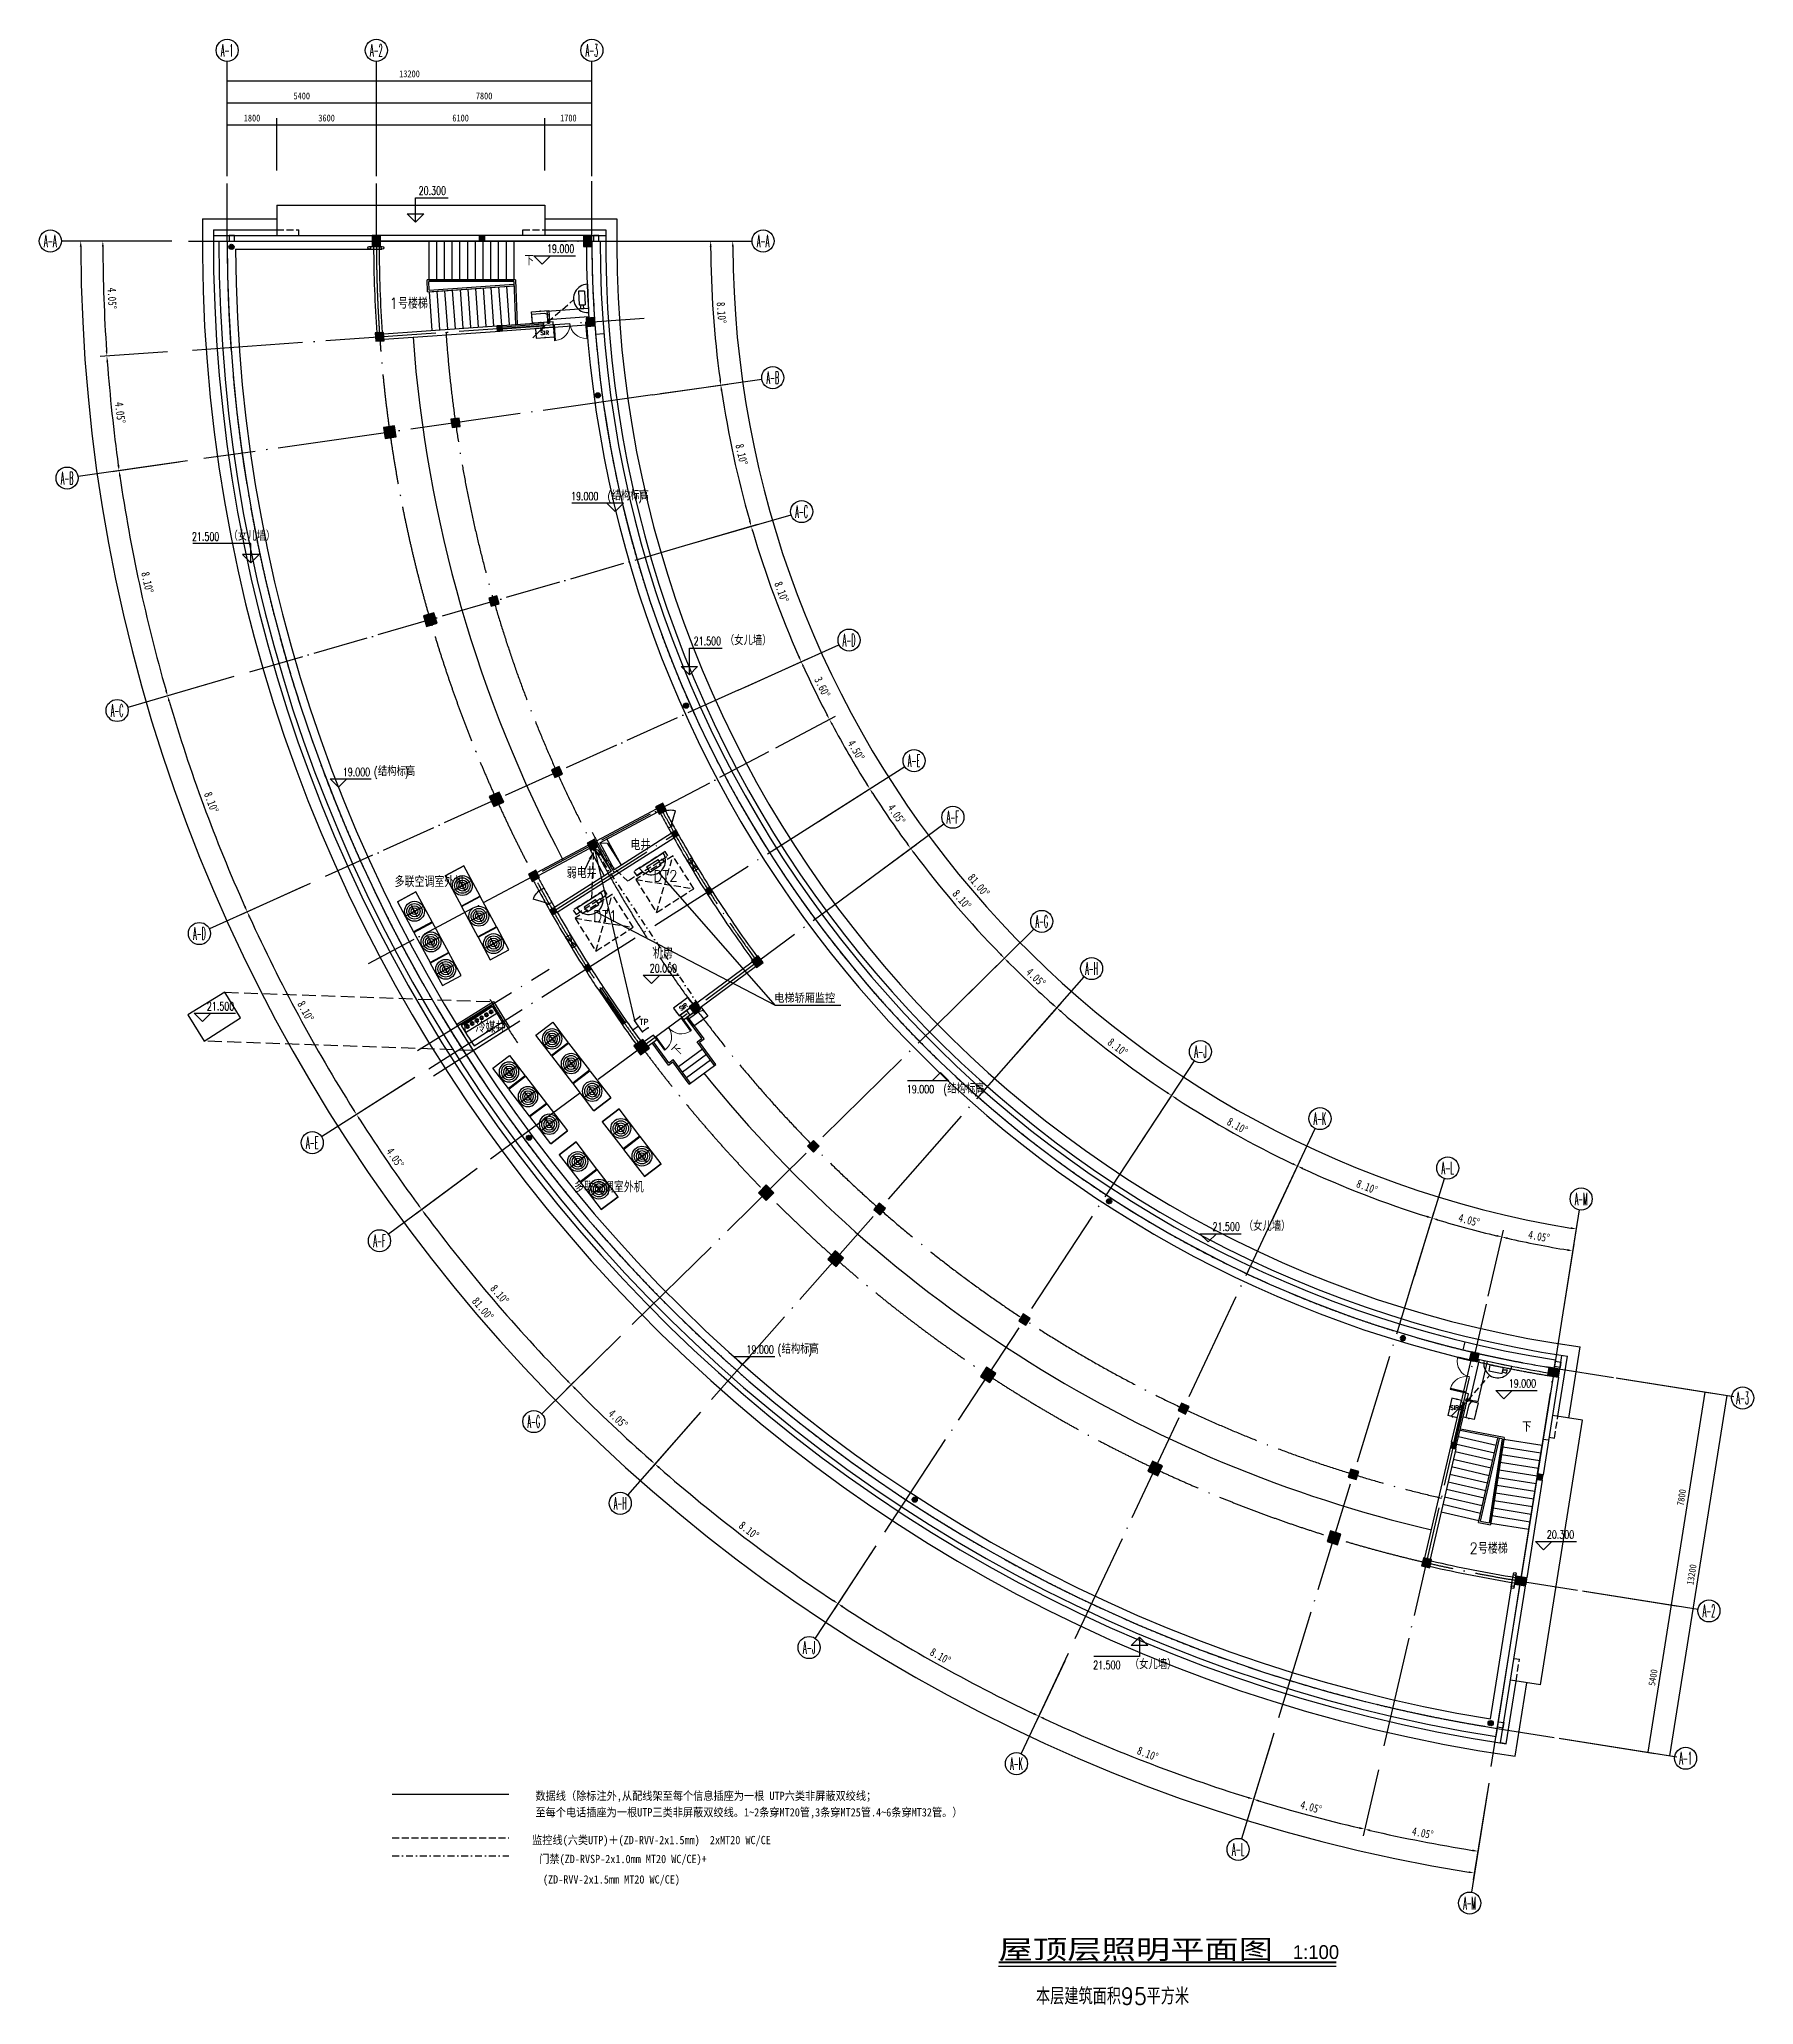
# Model space of a CAD drawing. Extents: x 13680 to 1640314, y -473492 to 65390.
# Drawn here: x 1533115 to 1595169, y -355024 to -283897 of the extents above; entities that cross this region are included whole.
import ezdxf
from ezdxf.enums import TextEntityAlignment as Align

# ---------------------------------------------------------------- set-up
doc = ezdxf.new("R2010")
doc.units = 0
doc.header["$LTSCALE"] = 1000
doc.header["$MEASUREMENT"] = 0
for name, pattern in [('DASH', [0.35, 0.25, -0.1]), ('DASHDOT', [1, 0.5, -0.25, 0, -0.25]), ('DOTE', [2.42, 2, -0.2, 0.02, -0.2])]:
    doc.linetypes.add(name, pattern=pattern)
for name, color, linetype in [('0-电气文字', 6, 'Continuous'), ('ACS_FFG_FM_F', 7, 'Continuous'), ('AXIS', 1, 'Continuous'), ('AXIS_TEXT', 7, 'Continuous'), ('COLUMN', 255, 'Continuous'), ('DIM_ELEV', 3, 'Continuous'), ('DIM_SYMB', 3, 'Continuous'), ('DOOR_FIRE', 4, 'Continuous'), ('DOTE', 8, 'DOTE'), ('EQUIP-通讯', 6, 'Continuous'), ('EQUIP_地漏', 7, 'Continuous'), ('LINE', 123, 'Continuous'), ('LWIRE', 4, 'Continuous'), ('PUB_HATCH', 8, 'Continuous'), ('PUB_TEXT', 7, 'Continuous'), ('S-提资20140812', 6, 'Continuous'), ('STAIR', 2, 'Continuous'), ('TEL_TEXT', 7, 'Continuous'), ('VPIPE-雨水', 4, 'DASH'), ('WALL', 255, 'Continuous'), ('WINDOW', 2, 'Continuous'), ('WINDOW_GROUND', 21, 'Continuous'), ('WIRE-照明', 120, 'Continuous'), ('xiugai', 1, 'Continuous'), ('安保设备SA', 241, 'Continuous')]:
    doc.layers.add(name, color=color, linetype=linetype)
doc.layers.add('ACS_DLJ_QYG', color=6, linetype='Continuous', lineweight=50)
doc.layers.add('KT-SB', color=1, linetype='Continuous', lineweight=30)
doc.styles.add('-DXTGEDITXT', font='GEDITXT', dxfattribs={"bigfont": 'DXT'})
doc.styles.add('-宋体', font='', dxfattribs={"width": 1.3})
doc.styles.add('_TCH_AXIS', font='COMPLEX', dxfattribs={"bigfont": 'GBCBIG'})
doc.styles.add('_TCH_DIM', font='SIMPLEX', dxfattribs={"bigfont": 'GBCBIG'})
doc.styles.add('_TEL_DIM', font='SIMPLEX', dxfattribs={"width": 0.8, "height": 3.5, "bigfont": 'HZTXT'})
doc.styles.add('dim_font', font='', dxfattribs={"width": 0.8})
doc.styles.get("Standard").update_dxf_attribs({"font": 'haiwenrs.shx', "bigfont": 'hztxt.shx'})
doc.styles.get('-宋体').set_extended_font_data('NSimSun')
doc.styles.get('dim_font').set_extended_font_data('NSimSun')
doc.dimstyles.new('ANGL', dxfattribs={"dimtxt": 300, "dimasz": 200, "dimexe": 250, "dimexo": 300, "dimgap": 150, "dimtad": 1, "dimdec": 0, "dimzin": 0, "dimdsep": 46, "dimtxsty": 'dim_font', "dimcen": 0.09, "dimclrt": 7, "dimazin": 2, "dimtfac": 1, "dimtdec": 0, "dimtix": 1, "dimtmove": 2, "dimatfit": 3, "dimfxl": 1, "dimtolj": 1, "dimtzin": 0, "dimarcsym": 0})
doc.dimstyles.new('DIMN', dxfattribs={"dimtxt": 250, "dimasz": 1, "dimexe": 250, "dimexo": 300, "dimgap": 0, "dimtad": 0, "dimdec": 0, "dimzin": 0, "dimdsep": 46, "dimtxsty": 'dim_font', "dimblk": 'ARCHTICK', "dimcen": 0.09, "dimclrt": 7, "dimazin": 0, "dimtfac": 1, "dimtdec": 0, "dimtix": 1, "dimtmove": 2, "dimatfit": 3, "dimfxl": 1, "dimtvp": 1, "dimtolj": 1, "dimtzin": 0, "dimarcsym": 0})

msp = doc.modelspace()

# ---------------------------------------------------------------- texts
at = {"layer": '0-电气文字', "color": 6, "linetype": 'Continuous', "style": '-宋体', "width": 0.9}
for s, p in [('电梯轿厢监控', (1559713.9, -318736.222)), ('数据线（除标注外,从配线架至每个信息插座为一根 UTP六类非屏蔽双绞线；', (1551073.496, -347617.053)), ('至每个电话插座为一根UTP三类非屏蔽双绞线。1~2条穿MT20管,3条穿MT25管.4~6条穿MT32管。）', (1551073.496, -348211.837)), ('监控线(六类UTP)＋(ZD-RVV-2x1.5mm)  2xMT20 WC/CE', (1550954.442, -349215.937)), ('门禁(ZD-RVSP-2x1.0mm MT20 WC/CE)+', (1551210.786, -349900.791)), ('(ZD-RVV-2x1.5mm MT20 WC/CE)', (1551345.628, -350640.481))]:
    msp.add_text(s, height=300, dxfattribs=at).set_placement(p)
at = {"layer": 'AXIS_TEXT', "style": '_TCH_AXIS'}
for s, width, p, p2 in [('A-1', 0.375, (1539688.942, -284523.324), (1540141.491, -284523.324)), ('A-2', 0.344262, (1545088.947, -284523.324), (1545541.496, -284523.324)), ('A-3', 0.344262, (1552888.948, -284523.324), (1553341.496, -284523.324)), ('A-A', 0.323077, (1533288.966, -291423.303), (1533741.514, -291423.303)), ('A-A', 0.323077, (1559088.966, -291423.292), (1559541.514, -291423.292)), ('A-B', 0.328125, (1559439.128, -296368.855), (1559891.676, -296368.855)), ('A-B', 0.328125, (1533896.511, -300004.066), (1534349.06, -300004.066)), ('A-C', 0.33871, (1560482.658, -301215.866), (1560935.206, -301215.866)), ('A-D', 0.328125, (1562198.688, -305867.381), (1562651.236, -305867.381)), ('A-C', 0.33871, (1535707.08, -308413.836), (1536159.629, -308413.836)), ('A-E', 0.333333, (1564553.056, -310230.799), (1565005.604, -310230.799)), ('A-F', 0.333333, (1565955.373, -312276.917), (1566407.922, -312276.917)), ('A-G', 0.323077, (1569175.359, -316047.036), (1569627.907, -316047.036)), ('A-D', 0.328125, (1538684.466, -316484.413), (1539137.014, -316484.413)), ('A-H', 0.313433, (1570976.919, -317752.177), (1571429.468, -317752.177)), ('A-J', 0.362069, (1574918.265, -320760.117), (1575370.813, -320760.117)), ('A-K', 0.318182, (1579244.113, -323182.708), (1579696.661, -323182.708)), ('A-E', 0.333333, (1542769.395, -324055.13), (1543221.944, -324055.13)), ('A-L', 0.33871, (1583868.15, -324971.613), (1584320.699, -324971.613)), ('A-M', 0.308824, (1588698.046, -326091.128), (1589150.594, -326091.128)), ('A-F', 0.333333, (1545202.476, -327605.233), (1545655.025, -327605.233)), ('A-3', 0.344262, (1594543.165, -333294.224), (1594995.713, -333294.224)), ('A-G', 0.323077, (1550789.288, -334146.55), (1551241.837, -334146.55)), ('A-H', 0.313433, (1553915.073, -337105.042), (1554367.622, -337105.042)), ('A-2', 0.344262, (1593322.96, -340998.191), (1593775.509, -340998.191)), ('A-J', 0.362069, (1560753.476, -342323.946), (1561206.025, -342323.946)), ('A-K', 0.318182, (1568259.007, -346527.246), (1568711.555, -346527.246)), ('A-1', 0.375, (1592478.203, -346331.711), (1592930.751, -346331.711)), ('A-L', 0.33871, (1576281.91, -349631.073), (1576734.458, -349631.073)), ('A-M', 0.308824, (1584661.985, -351573.479), (1585114.534, -351573.479))]:
    msp.add_text(s, height=452.5483, dxfattribs=dict(at, width=width)).set_placement(p, p2, align=Align.FIT)
at = {"layer": 'PUB_TEXT', "color": 9, "style": '_TCH_DIM', "width": 0.705882}
for s, p in [('20.300', (1546846.879, -289524.413)), ('19.000', (1551490.982, -291625.929)), ('19.000', (1552361.94, -300579.063)), ('21.500', (1538640.688, -302042.378)), ('21.500', (1556801.112, -305822.531)), ('19.000', (1544100.123, -310561.136)), ('20.050', (1555209.803, -317663.514)), ('21.500', (1539181.989, -319039.988)), ('19.000', (1564515.211, -322041.526)), ('21.500', (1575581.961, -327016.782)), ('19.000', (1558712.705, -331462.949)), ('19.000', (1586302.96, -332690.143)), ('20.300', (1587683.201, -338158.607)), ('21.500', (1571260.05, -342879.123))]:
    msp.add_text(s, height=297.5, dxfattribs=at).set_placement(p)
at = {"layer": 'PUB_TEXT', "color": 9, "style": '_TCH_DIM'}
for p in [(1550680.395, -292074.799), (1586784.57, -334283.053)]:
    msp.add_text('下', height=337.589, dxfattribs=at).set_placement(p)
at = {"layer": 'PUB_TEXT', "color": 9, "linetype": 'Continuous', "ltscale": 1.1, "style": '-DXTGEDITXT', "width": 0.9}
for s, height, p in [('1号楼梯', 400, (1545790.359, -293647.833)), ('电井', 400, (1554515.363, -313247.89)), ('多联空调室外机', 400, (1545975.503, -314581.274)), ('弱电井', 400, (1552204.638, -314259.09)), ('DT2', 400, (1555340.8, -314374.875)), ('机房', 400, (1555334.499, -317167.434)), ('冷媒井', 400, (1548906.765, -319842.006)), ('多联空调室外机', 400, (1552473.105, -325629.373)), ('2号楼梯', 400, (1584878.623, -338705.731)), ('本层建筑面积95平方米', 600, (1569191.116, -355017.784))]:
    msp.add_text(s, height=height, dxfattribs=at).set_placement(p)
at = {"layer": 'PUB_TEXT', "color": 9, "linetype": 'ByBlock', "style": '_TCH_DIM', "width": 0.705882}
for s, p in [('(', (1553687.94, -300579.063)), (')', (1554810.919, -300579.063)), ('(', (1545230.123, -310561.136)), (')', (1546353.102, -310561.136)), ('(', (1565841.211, -322041.526)), (')', (1566964.19, -322041.526)), ('(', (1559842.705, -331462.949)), (')', (1560965.684, -331462.949))]:
    msp.add_text(s, height=297.5, dxfattribs=at).set_placement(p)
at = {"layer": 'PUB_TEXT', "color": 9, "linetype": 'ByBlock', "style": '_TCH_DIM'}
for s, p in [('结构标高', (1553827.94, -300579.063)), ('（女儿墙）', (1539966.688, -302042.378)), ('（女儿墙）', (1557931.112, -305822.531)), ('结构标高', (1545370.123, -310561.136)), ('结构标高', (1565981.211, -322041.526)), ('（女儿墙）', (1576711.961, -327016.782)), ('结构标高', (1559982.705, -331462.949)), ('（女儿墙）', (1572586.05, -342879.123))]:
    msp.add_text(s, height=337.5887, dxfattribs=at).set_placement(p)
at = {"layer": 'PUB_TEXT', "color": 9, "linetype": 'DASH', "ltscale": 1.1, "style": '-DXTGEDITXT', "width": 0.9}
msp.add_text('DT1', height=400, dxfattribs=at).set_placement((1553159.97, -315830.8))
at = {"layer": 'PUB_TEXT', "color": 9, "style": '_TCH_DIM'}
msp.add_text('下', height=337.589, rotation=44.55000039, dxfattribs=at).set_placement((1556224.564, -320732.42))
at = {"layer": 'PUB_TEXT', "style": '-宋体', "width": 1.3}
msp.add_text('屋顶层照明平面图', height=700, dxfattribs=at).set_placement((1567840.134, -353370.444))
at = {"layer": 'PUB_TEXT'}
msp.add_text('1:100', height=500, dxfattribs=at).set_placement((1578489.232, -353370.444))

# ---------------------------------------------------------------- blocks, each defined once
blk = doc.blocks.new('2222')
at = {"layer": 'KT-SB', "color": 8, "lineweight": -3}
for p, q in [((403625, -41152), (403625, -40387)), ((404865, -40387), (403625, -40387)), ((403625, -40387), (403625, -41152)), ((403625, -41152), (403625, -40387)), ((404225, -41152), (404225, -40387)), ((404225, -41009), (404225, -40529)), ((404865, -41152), (404865, -40387)), ((404865, -41152), (404865, -40387)), ((404865, -40387), (404865, -41152)), ((404865, -41152), (404865, -40387)), ((404865, -41152), (404865, -40387)), ((404885, -41152), (404885, -40387)), ((406125, -40387), (404885, -40387)), ((404885, -40387), (404885, -41152)), ((404885, -41152), (404885, -40387)), ((405485, -41152), (405485, -40387)), ((405485, -41009), (405485, -40529)), ((406125, -41152), (406125, -40387)), ((406125, -41152), (406125, -40387)), ((406125, -40387), (406125, -41152)), ((406125, -41152), (406125, -40387)), ((406125, -41152), (406125, -40387)), ((406145, -41152), (406145, -40387)), ((406145, -41152), (406145, -40387)), ((406145, -41152), (406145, -40387)), ((407075, -40387), (406145, -40387)), ((406145, -40387), (406145, -41152)), ((406145, -41152), (406145, -40387)), ((406145, -41152), (406145, -40387)), ((406610, -41152), (406610, -40387)), ((406610, -41152), (406610, -40387)), ((406610, -41152), (406610, -40387)), ((406610, -41009), (406610, -40529)), ((407075, -41152), (407075, -40387)), ((403625, -41152), (404865, -41152)), ((404465, -40769), (403985, -40769)), ((404885, -41152), (406125, -41152)), ((405725, -40769), (405245, -40769)), ((406145, -41152), (407075, -41152)), ((406850, -40769), (406370, -40769))]:
    blk.add_line(p, q, dxfattribs=at)
for centre, radius in [((404225, -40769), 360), ((404225, -40769), 280), ((405485, -40769), 360), ((405485, -40769), 280), ((406610, -40769), 360), ((406610, -40769), 280), ((404225, -40769), 200), ((404225, -40769), 120), ((404225, -40769), 40), ((405485, -40769), 200), ((405485, -40769), 120), ((405485, -40769), 40), ((406610, -40769), 200), ((406610, -40769), 120), ((406610, -40769), 40)]:
    blk.add_circle(centre, radius, dxfattribs=at)
blk = doc.blocks.new('rewrweqrwer')
at = {"layer": 'KT-SB', "color": 8, "lineweight": -3}
for p, q in [((403556, -32703), (403556, -31938)), ((404796, -31938), (403556, -31938)), ((403556, -31938), (403556, -32703)), ((403556, -32703), (403556, -31938)), ((404156, -32703), (404156, -31938)), ((404796, -32703), (404796, -31938)), ((404796, -32703), (404796, -31938)), ((404796, -31938), (404796, -32703)), ((404796, -32703), (404796, -31938)), ((404796, -32703), (404796, -31938)), ((404816, -32703), (404816, -31938)), ((406056, -31938), (404816, -31938)), ((404816, -31938), (404816, -32703)), ((404816, -32703), (404816, -31938)), ((405416, -32703), (405416, -31938)), ((406056, -32703), (406056, -31938)), ((406056, -32703), (406056, -31938)), ((406056, -31938), (406056, -32703)), ((406056, -32703), (406056, -31938)), ((406056, -32703), (406056, -31938)), ((403556, -32703), (404796, -32703)), ((404396, -32321), (403916, -32321)), ((404156, -32561), (404156, -32081)), ((404816, -32703), (406056, -32703)), ((405656, -32321), (405176, -32321)), ((405416, -32561), (405416, -32081))]:
    blk.add_line(p, q, dxfattribs=at)
for centre, radius in [((404156, -32321), 360), ((405416, -32321), 360), ((404156, -32321), 280), ((404156, -32321), 200), ((404156, -32321), 120), ((404156, -32321), 40), ((405416, -32321), 280), ((405416, -32321), 200), ((405416, -32321), 120), ((405416, -32321), 40)]:
    blk.add_circle(centre, radius, dxfattribs=at)
blk = doc.blocks.new('$TwtSys$00000141')
for p, q in [((-94, 8), (-10, 92)), ((-94, 8), (-10, 92)), ((-87, -35), (35, 87)), ((-87, -35), (35, 87)), ((-66, -66), (66, 66)), ((-66, -66), (66, 66)), ((-32, -87), (88, 33)), ((-32, -87), (88, 33)), ((11, -92), (92, -11)), ((11, -92), (92, -11))]:
    blk.add_line(p, q)
blk.add_circle((0, 0), 94)
blk.add_circle((0, 0), 94)
blk = doc.blocks.new('_ArchTick')
at = {"color": 0, "linetype": 'ByBlock', "const_width": 0.4}
blk.add_lwpolyline([(-0.5, -0.5), (0.5, 0.5)], dxfattribs=at)
blk = doc.blocks.new('*D237')
at = {"layer": 'AXIS', "color": 0, "lineweight": -2, "transparency": 16777216}
for p, q in [((1537615, -291197), (1535165, -291197)), ((1537757, -295209), (1535313, -295382))]:
    blk.add_line(p, q, dxfattribs=at)
blk.add_arc((1594415, -291197), 59000, 180.19425, 183.85578, dxfattribs=at)
at = {"layer": 'AXIS', "color": 0, "transparency": 16777216}
for points in [[(1535382, -291397), (1535449, -291397), (1535415, -291197)], [(1535582, -295162), (1535516, -295167), (1535563, -295364)]]:
    blk.add_solid(points, dxfattribs=at)
at = {"layer": 'Defpoints', "color": 0, "transparency": 16777216}
for p in [(1537915, -291197), (1594415, -291197), (1535432, -292587), (1538056, -295187)]:
    blk.add_point(p, dxfattribs=at)
at = {"layer": 'AXIS', "color": 7, "transparency": 16777216, "insert": (1535752, -293271), "char_height": 300, "attachment_point": 5, "rotation": 272.02501, "style": 'dim_font'}
blk.add_mtext('\\A1;4.05°', dxfattribs=at)
blk = doc.blocks.new('*D238')
at = {"layer": 'AXIS', "color": 0, "lineweight": -2, "transparency": 16777216}
for p, q in [((1537757, -295209), (1535313, -295382)), ((1538182, -299200), (1535756, -299545))]:
    blk.add_line(p, q, dxfattribs=at)
blk.add_arc((1594415, -291197), 59000, 184.24423, 187.90568, dxfattribs=at)
at = {"layer": 'AXIS', "color": 0, "transparency": 16777216}
for points in [[(1535544, -295566), (1535610, -295561), (1535563, -295364)], [(1536009, -299307), (1535943, -299317), (1536004, -299510)]]:
    blk.add_solid(points, dxfattribs=at)
at = {"layer": 'Defpoints', "color": 0, "transparency": 16777216}
for p in [(1594415, -291197), (1538056, -295187), (1535677, -296749), (1538479, -299158)]:
    blk.add_point(p, dxfattribs=at)
at = {"layer": 'AXIS', "color": 7, "transparency": 16777216, "insert": (1536045, -297409), "char_height": 300, "attachment_point": 5, "rotation": 276.07495, "style": 'dim_font'}
blk.add_mtext('\\A1;4.05°', dxfattribs=at)
blk = doc.blocks.new('*D239')
at = {"layer": 'AXIS', "color": 0, "lineweight": -2, "transparency": 16777216}
for p, q in [((1538182, -299200), (1535756, -299545)), ((1539871, -307044), (1537518, -307727))]:
    blk.add_line(p, q, dxfattribs=at)
blk.add_arc((1594415, -291197), 59000, 188.29413, 196.00578, dxfattribs=at)
at = {"layer": 'AXIS', "color": 0, "transparency": 16777216}
for points in [[(1535999, -299713), (1536065, -299703), (1536004, -299510)], [(1537734, -307456), (1537670, -307475), (1537758, -307657)]]:
    blk.add_solid(points, dxfattribs=at)
at = {"layer": 'Defpoints', "color": 0, "transparency": 16777216}
for p in [(1594415, -291197), (1538479, -299158), (1536460, -302252), (1540159, -306960)]:
    blk.add_point(p, dxfattribs=at)
at = {"layer": 'AXIS', "color": 7, "transparency": 16777216, "insert": (1537030, -303552), "char_height": 300, "attachment_point": 5, "rotation": 282.14995, "style": 'dim_font'}
blk.add_mtext('\\A1;8.10°', dxfattribs=at)
blk = doc.blocks.new('*D240')
at = {"layer": 'AXIS', "color": 0, "lineweight": -2, "transparency": 16777216}
for p, q in [((1539871, -307044), (1537518, -307727)), ((1542647, -314571), (1540415, -315579))]:
    blk.add_line(p, q, dxfattribs=at)
blk.add_arc((1594415, -291197), 59000, 196.39422, 204.10568, dxfattribs=at)
at = {"layer": 'AXIS', "color": 0, "transparency": 16777216}
for points in [[(1537782, -307859), (1537846, -307840), (1537758, -307657)], [(1540591, -315280), (1540530, -315308), (1540642, -315476)]]:
    blk.add_solid(points, dxfattribs=at)
at = {"layer": 'Defpoints', "color": 0, "transparency": 16777216}
for p in [(1594415, -291197), (1540159, -306960), (1538596, -310308), (1542921, -314447)]:
    blk.add_point(p, dxfattribs=at)
at = {"layer": 'AXIS', "color": 7, "transparency": 16777216, "insert": (1539343, -311514), "char_height": 300, "attachment_point": 5, "rotation": 290.24995, "style": 'dim_font'}
blk.add_mtext('\\A1;8.10°', dxfattribs=at)
blk = doc.blocks.new('*D241')
at = {"layer": 'AXIS', "color": 0, "lineweight": -2, "transparency": 16777216}
for p, q in [((1542647, -314571), (1540415, -315579)), ((1546457, -321632), (1544389, -322945))]:
    blk.add_line(p, q, dxfattribs=at)
blk.add_arc((1594415, -291197), 59000, 204.49413, 212.20578, dxfattribs=at)
at = {"layer": 'AXIS', "color": 0, "transparency": 16777216}
for points in [[(1540695, -315672), (1540755, -315645), (1540642, -315476)], [(1544521, -322624), (1544465, -322660), (1544600, -322811)]]:
    blk.add_solid(points, dxfattribs=at)
at = {"layer": 'Defpoints', "color": 0, "transparency": 16777216}
for p in [(1594415, -291197), (1542921, -314447), (1541846, -317982), (1546711, -321471)]:
    blk.add_point(p, dxfattribs=at)
at = {"layer": 'AXIS', "color": 7, "transparency": 16777216, "insert": (1542756, -319071), "char_height": 300, "attachment_point": 5, "rotation": 298.34995, "style": 'dim_font'}
blk.add_mtext('\\A1;8.10°', dxfattribs=at)
blk = doc.blocks.new('*D242')
at = {"layer": 'AXIS', "color": 0, "lineweight": -2, "transparency": 16777216}
for p, q in [((1546457, -321632), (1544389, -322945)), ((1548727, -324943), (1546756, -326399))]:
    blk.add_line(p, q, dxfattribs=at)
blk.add_arc((1594415, -291197), 59000, 212.59422, 216.25576, dxfattribs=at)
at = {"layer": 'AXIS', "color": 0, "transparency": 16777216}
for points in [[(1544679, -322997), (1544735, -322962), (1544600, -322811)], [(1546865, -326069), (1546812, -326109), (1546957, -326250)]]:
    blk.add_solid(points, dxfattribs=at)
at = {"layer": 'Defpoints', "color": 0, "transparency": 16777216}
for p in [(1594415, -291197), (1546711, -321471), (1545359, -323976), (1548968, -324765)]:
    blk.add_point(p, dxfattribs=at)
at = {"layer": 'AXIS', "color": 7, "transparency": 16777216, "insert": (1545996, -324382), "char_height": 300, "attachment_point": 5, "rotation": 304.42499, "style": 'dim_font'}
blk.add_mtext('\\A1;4.05°', dxfattribs=at)
blk = doc.blocks.new('*D243')
at = {"layer": 'AXIS', "color": 0, "lineweight": -2, "transparency": 16777216}
for p, q in [((1548727, -324943), (1546756, -326399)), ((1553937, -331044), (1552191, -332763))]:
    blk.add_line(p, q, dxfattribs=at)
blk.add_arc((1594415, -291197), 59000, 216.6442, 224.35579, dxfattribs=at)
at = {"layer": 'AXIS', "color": 0, "transparency": 16777216}
for points in [[(1547049, -326431), (1547103, -326391), (1546957, -326250)], [(1552253, -332421), (1552206, -332468), (1552370, -332587)]]:
    blk.add_solid(points, dxfattribs=at)
at = {"layer": 'Defpoints', "color": 0, "transparency": 16777216}
for p in [(1594415, -291197), (1548968, -324765), (1548661, -328447), (1554151, -330834)]:
    blk.add_point(p, dxfattribs=at)
at = {"layer": 'AXIS', "color": 7, "transparency": 16777216, "insert": (1549779, -329320), "char_height": 300, "attachment_point": 5, "rotation": 310.49999, "style": 'dim_font'}
blk.add_mtext('\\A1;8.10°', dxfattribs=at)
blk = doc.blocks.new('*D244')
at = {"layer": 'AXIS', "color": 0, "lineweight": -2, "transparency": 16777216}
for p, q in [((1553937, -331044), (1552191, -332763)), ((1556853, -333803), (1555233, -335641))]:
    blk.add_line(p, q, dxfattribs=at)
blk.add_arc((1594415, -291197), 59000, 224.74423, 228.40578, dxfattribs=at)
at = {"layer": 'AXIS', "color": 0, "transparency": 16777216}
for points in [[(1552486, -332753), (1552534, -332706), (1552370, -332587)], [(1555270, -335296), (1555226, -335346), (1555398, -335454)]]:
    blk.add_solid(points, dxfattribs=at)
at = {"layer": 'Defpoints', "color": 0, "transparency": 16777216}
for p in [(1594415, -291197), (1554151, -330834), (1553356, -333566), (1557051, -333578)]:
    blk.add_point(p, dxfattribs=at)
at = {"layer": 'AXIS', "color": 7, "transparency": 16777216, "insert": (1554065, -333829), "char_height": 300, "attachment_point": 5, "rotation": 316.57501, "style": 'dim_font'}
blk.add_mtext('\\A1;4.05°', dxfattribs=at)
blk = doc.blocks.new('*D245')
at = {"layer": 'AXIS', "color": 0, "lineweight": -2, "transparency": 16777216}
for p, q in [((1556853, -333803), (1555233, -335641)), ((1563231, -338671), (1561886, -340719))]:
    blk.add_line(p, q, dxfattribs=at)
blk.add_arc((1594415, -291197), 59000, 228.79422, 236.50578, dxfattribs=at)
at = {"layer": 'AXIS', "color": 0, "transparency": 16777216}
for points in [[(1555526, -335611), (1555570, -335561), (1555398, -335454)], [(1561874, -340372), (1561838, -340427), (1562023, -340510)]]:
    blk.add_solid(points, dxfattribs=at)
at = {"layer": 'Defpoints', "color": 0, "transparency": 16777216}
for p in [(1594415, -291197), (1557051, -333578), (1557526, -337242), (1563395, -338420)]:
    blk.add_point(p, dxfattribs=at)
at = {"layer": 'AXIS', "color": 7, "transparency": 16777216, "insert": (1558803, -337860), "char_height": 300, "attachment_point": 5, "rotation": 322.65, "style": 'dim_font'}
blk.add_mtext('\\A1;8.10°', dxfattribs=at)
blk = doc.blocks.new('*D246')
at = {"layer": 'AXIS', "color": 0, "lineweight": -2, "transparency": 16777216}
for p, q in [((1563231, -338671), (1561886, -340719)), ((1570231, -342591), (1569188, -344808))]:
    blk.add_line(p, q, dxfattribs=at)
blk.add_arc((1594415, -291197), 59000, 236.89422, 244.60578, dxfattribs=at)
at = {"layer": 'AXIS', "color": 0, "transparency": 16777216}
for points in [[(1562172, -340647), (1562208, -340591), (1562023, -340510)], [(1569128, -344466), (1569099, -344526), (1569294, -344582)]]:
    blk.add_solid(points, dxfattribs=at)
at = {"layer": 'Defpoints', "color": 0, "transparency": 16777216}
for p in [(1594415, -291197), (1563395, -338420), (1564382, -341981), (1570359, -342320)]:
    blk.add_point(p, dxfattribs=at)
at = {"layer": 'AXIS', "color": 7, "transparency": 16777216, "insert": (1565733, -342413), "char_height": 300, "attachment_point": 5, "rotation": 330.75, "style": 'dim_font'}
blk.add_mtext('\\A1;8.10°', dxfattribs=at)
blk = doc.blocks.new('*D247')
at = {"layer": 'AXIS', "color": 0, "lineweight": -2, "transparency": 16777216}
for p, q in [((1570231, -342591), (1569188, -344808)), ((1577714, -345486), (1576993, -347828))]:
    blk.add_line(p, q, dxfattribs=at)
blk.add_arc((1594415, -291197), 59000, 244.99422, 252.70578, dxfattribs=at)
at = {"layer": 'AXIS', "color": 0, "transparency": 16777216}
for points in [[(1569461, -344697), (1569490, -344636), (1569294, -344582)], [(1576886, -347498), (1576866, -347562), (1577067, -347589)]]:
    blk.add_solid(points, dxfattribs=at)
at = {"layer": 'Defpoints', "color": 0, "transparency": 16777216}
for p in [(1594415, -291197), (1570359, -342320), (1577802, -345199), (1571837, -345706)]:
    blk.add_point(p, dxfattribs=at)
at = {"layer": 'AXIS', "color": 7, "transparency": 16777216, "insert": (1573236, -345943), "char_height": 300, "attachment_point": 5, "rotation": 338.85, "style": 'dim_font'}
blk.add_mtext('\\A1;8.10°', dxfattribs=at)
blk = doc.blocks.new('*D248')
at = {"layer": 'AXIS', "color": 0, "lineweight": -2, "transparency": 16777216}
for p, q in [((1577714, -345486), (1576993, -347828)), ((1581590, -346530), (1581037, -348917))]:
    blk.add_line(p, q, dxfattribs=at)
blk.add_arc((1594415, -291197), 59000, 253.09422, 256.75577, dxfattribs=at)
at = {"layer": 'AXIS', "color": 0, "transparency": 16777216}
for points in [[(1577248, -347679), (1577268, -347615), (1577067, -347589)], [(1580906, -348595), (1580891, -348660), (1581093, -348673)]]:
    blk.add_solid(points, dxfattribs=at)
at = {"layer": 'Defpoints', "color": 0, "transparency": 16777216}
for p in [(1594415, -291197), (1577802, -345199), (1581657, -346238), (1578400, -347982)]:
    blk.add_point(p, dxfattribs=at)
at = {"layer": 'AXIS', "color": 7, "transparency": 16777216, "insert": (1579148, -347877), "char_height": 300, "attachment_point": 5, "rotation": 344.925, "style": 'dim_font'}
blk.add_mtext('\\A1;4.05°', dxfattribs=at)
blk = doc.blocks.new('*D249')
at = {"layer": 'AXIS', "color": 0, "lineweight": -2, "transparency": 16777216}
for p, q in [((1581590, -346530), (1581037, -348917)), ((1585530, -347298), (1585146, -349718))]:
    blk.add_line(p, q, dxfattribs=at)
blk.add_arc((1594415, -291197), 59000, 257.14422, 260.80566, dxfattribs=at)
at = {"layer": 'AXIS', "color": 0, "transparency": 16777216}
for points in [[(1581280, -348751), (1581295, -348686), (1581093, -348673)], [(1584993, -349406), (1584983, -349472), (1585185, -349471)]]:
    blk.add_solid(points, dxfattribs=at)
at = {"layer": 'Defpoints', "color": 0, "transparency": 16777216}
for p in [(1594415, -291197), (1581657, -346238), (1585577, -347001), (1582451, -348971)]:
    blk.add_point(p, dxfattribs=at)
at = {"layer": 'AXIS', "color": 7, "transparency": 16777216, "insert": (1583190, -348814), "char_height": 300, "attachment_point": 5, "rotation": 348.97494, "style": 'dim_font'}
blk.add_mtext('\\A1;4.05°', dxfattribs=at)
blk = doc.blocks.new('*D250')
at = {"layer": 'AXIS', "color": 0, "lineweight": -2, "transparency": 16777216}
for p, q in [((1537615, -291197), (1534365, -291197)), ((1585530, -347298), (1585021, -350508))]:
    blk.add_line(p, q, dxfattribs=at)
blk.add_arc((1594415, -291197), 59800, 180.19165, 260.80826, dxfattribs=at)
at = {"layer": 'AXIS', "color": 0, "transparency": 16777216}
for points in [[(1534582, -291397), (1534649, -291397), (1534615, -291197)], [(1584868, -350196), (1584858, -350262), (1585060, -350261)]]:
    blk.add_solid(points, dxfattribs=at)
at = {"layer": 'Defpoints', "color": 0, "transparency": 16777216}
for p in [(1537915, -291197), (1594415, -291197), (1541133, -318346), (1585577, -347001)]:
    blk.add_point(p, dxfattribs=at)
at = {"layer": 'AXIS', "color": 7, "transparency": 16777216, "insert": (1549171, -329839), "char_height": 300, "attachment_point": 5, "rotation": 310.49995, "style": 'dim_font'}
blk.add_mtext('\\A1;81.00°', dxfattribs=at)
blk = doc.blocks.new('*D251')
at = {"layer": 'AXIS', "color": 0, "lineweight": -2, "transparency": 16777216}
for p, q in [((1555215, -291197), (1557665, -291197)), ((1555606, -296720), (1558032, -296375))]:
    blk.add_line(p, q, dxfattribs=at)
blk.add_arc((1594415, -291197), 37000, 180.30973, 187.7902, dxfattribs=at)
at = {"layer": 'AXIS', "color": 0, "transparency": 16777216}
for points in [[(1557382, -291397), (1557449, -291397), (1557415, -291197)], [(1557790, -296208), (1557724, -296217), (1557784, -296410)]]:
    blk.add_solid(points, dxfattribs=at)
at = {"layer": 'Defpoints', "color": 0, "transparency": 16777216}
for p in [(1554915, -291197), (1594415, -291197), (1557456, -292940), (1555309, -296763)]:
    blk.add_point(p, dxfattribs=at)
at = {"layer": 'AXIS', "color": 7, "transparency": 16777216, "insert": (1557807, -293789), "char_height": 300, "attachment_point": 5, "rotation": 274.04997, "style": 'dim_font'}
blk.add_mtext('\\A1;8.10°', dxfattribs=at)
blk = doc.blocks.new('*D252')
at = {"layer": 'AXIS', "color": 0, "lineweight": -2, "transparency": 16777216}
for p, q in [((1555606, -296720), (1558032, -296375)), ((1556772, -302133), (1559124, -301450))]:
    blk.add_line(p, q, dxfattribs=at)
blk.add_arc((1594415, -291197), 37000, 188.40961, 195.89029, dxfattribs=at)
at = {"layer": 'AXIS', "color": 0, "transparency": 16777216}
for points in [[(1557780, -296613), (1557846, -296603), (1557784, -296410)], [(1558861, -301318), (1558797, -301337), (1558884, -301520)]]:
    blk.add_solid(points, dxfattribs=at)
at = {"layer": 'Defpoints', "color": 0, "transparency": 16777216}
for p in [(1594415, -291197), (1555309, -296763), (1558071, -298130), (1556484, -302217)]:
    blk.add_point(p, dxfattribs=at)
at = {"layer": 'AXIS', "color": 7, "transparency": 16777216, "insert": (1558537, -298921), "char_height": 300, "attachment_point": 5, "rotation": 282.14995, "style": 'dim_font'}
blk.add_mtext('\\A1;8.10°', dxfattribs=at)
blk = doc.blocks.new('*D253')
at = {"layer": 'AXIS', "color": 0, "lineweight": -2, "transparency": 16777216}
for p, q in [((1556772, -302133), (1559124, -301450)), ((1558688, -307328), (1560921, -306320))]:
    blk.add_line(p, q, dxfattribs=at)
blk.add_arc((1594415, -291197), 37000, 196.50971, 203.99029, dxfattribs=at)
at = {"layer": 'AXIS', "color": 0, "transparency": 16777216}
for points in [[(1558909, -301721), (1558973, -301702), (1558884, -301520)], [(1560642, -306227), (1560581, -306254), (1560693, -306423)]]:
    blk.add_solid(points, dxfattribs=at)
at = {"layer": 'Defpoints', "color": 0, "transparency": 16777216}
for p in [(1594415, -291197), (1556484, -302217), (1559410, -303182), (1558415, -307452)]:
    blk.add_point(p, dxfattribs=at)
at = {"layer": 'AXIS', "color": 7, "transparency": 16777216, "insert": (1559984, -303899), "char_height": 300, "attachment_point": 5, "rotation": 290.25, "style": 'dim_font'}
blk.add_mtext('\\A1;8.10°', dxfattribs=at)
blk = doc.blocks.new('*D254')
at = {"layer": 'AXIS', "color": 0, "lineweight": -2, "transparency": 16777216}
for p, q in [((1558688, -307328), (1560921, -306320)), ((1559772, -309540), (1561937, -308394))]:
    blk.add_line(p, q, dxfattribs=at)
blk.add_arc((1594415, -291197), 37000, 204.60971, 207.59058, dxfattribs=at)
at = {"layer": 'AXIS', "color": 0, "transparency": 16777216}
for points in [[(1560746, -306619), (1560806, -306591), (1560693, -306423)], [(1561652, -308318), (1561593, -308349), (1561716, -308511)]]:
    blk.add_solid(points, dxfattribs=at)
at = {"layer": 'Defpoints', "color": 0, "transparency": 16777216}
for p in [(1594415, -291197), (1561020, -307126), (1558415, -307452), (1559507, -309680)]:
    blk.add_point(p, dxfattribs=at)
at = {"layer": 'AXIS', "color": 7, "transparency": 16777216, "insert": (1561458, -307343), "char_height": 300, "attachment_point": 5, "rotation": 296.10014, "style": 'dim_font'}
blk.add_mtext('\\A1;3.60°', dxfattribs=at)
blk = doc.blocks.new('*D255')
at = {"layer": 'AXIS', "color": 0, "lineweight": -2, "transparency": 16777216}
for p, q in [((1559772, -309540), (1561937, -308394)), ((1561318, -312201), (1563386, -310889))]:
    blk.add_line(p, q, dxfattribs=at)
blk.add_arc((1594415, -291197), 37000, 208.20999, 212.09029, dxfattribs=at)
at = {"layer": 'AXIS', "color": 0, "transparency": 16777216}
for points in [[(1561781, -308703), (1561839, -308671), (1561716, -308511)], [(1563097, -310836), (1563040, -310871), (1563175, -311023)]]:
    blk.add_solid(points, dxfattribs=at)
at = {"layer": 'Defpoints', "color": 0, "transparency": 16777216}
for p in [(1594415, -291197), (1562180, -309361), (1559507, -309680), (1561064, -312362)]:
    blk.add_point(p, dxfattribs=at)
at = {"layer": 'AXIS', "color": 7, "transparency": 16777216, "insert": (1562680, -309630), "char_height": 300, "attachment_point": 5, "rotation": 300.15014, "style": 'dim_font'}
blk.add_mtext('\\A1;4.50°', dxfattribs=at)
blk = doc.blocks.new('*D256')
at = {"layer": 'AXIS', "color": 0, "lineweight": -2, "transparency": 16777216}
for p, q in [((1561318, -312201), (1563386, -310889)), ((1562884, -314487), (1564854, -313031))]:
    blk.add_line(p, q, dxfattribs=at)
blk.add_arc((1594415, -291197), 37000, 212.70971, 216.14027, dxfattribs=at)
at = {"layer": 'AXIS', "color": 0, "transparency": 16777216}
for points in [[(1563255, -311209), (1563311, -311173), (1563175, -311023)], [(1564562, -312999), (1564508, -313038), (1564653, -313179)]]:
    blk.add_solid(points, dxfattribs=at)
at = {"layer": 'Defpoints', "color": 0, "transparency": 16777216}
for p in [(1594415, -291197), (1563651, -311753), (1561064, -312362), (1562642, -314665)]:
    blk.add_point(p, dxfattribs=at)
at = {"layer": 'AXIS', "color": 7, "transparency": 16777216, "insert": (1564143, -311944), "char_height": 300, "attachment_point": 5, "rotation": 304.42499, "style": 'dim_font'}
blk.add_mtext('\\A1;4.05°', dxfattribs=at)
blk = doc.blocks.new('*D257')
at = {"layer": 'AXIS', "color": 0, "lineweight": -2, "transparency": 16777216}
for p, q in [((1562884, -314487), (1564854, -313031)), ((1566480, -318697), (1568226, -316978))]:
    blk.add_line(p, q, dxfattribs=at)
blk.add_arc((1594415, -291197), 37000, 216.75969, 224.2403, dxfattribs=at)
at = {"layer": 'AXIS', "color": 0, "transparency": 16777216}
for points in [[(1564746, -313360), (1564799, -313320), (1564653, -313179)], [(1567932, -316987), (1567884, -317034), (1568048, -317154)]]:
    blk.add_solid(points, dxfattribs=at)
at = {"layer": 'Defpoints', "color": 0, "transparency": 16777216}
for p in [(1594415, -291197), (1562642, -314665), (1565722, -314557), (1566266, -318908)]:
    blk.add_point(p, dxfattribs=at)
at = {"layer": 'AXIS', "color": 7, "transparency": 16777216, "insert": (1566508, -315032), "char_height": 300, "attachment_point": 5, "rotation": 310.49999, "style": 'dim_font'}
blk.add_mtext('\\A1;8.10°', dxfattribs=at)
blk = doc.blocks.new('*D258')
at = {"layer": 'AXIS', "color": 0, "lineweight": -2, "transparency": 16777216}
for p, q in [((1566480, -318697), (1568226, -316978)), ((1568492, -320601), (1570112, -318764))]:
    blk.add_line(p, q, dxfattribs=at)
blk.add_arc((1594415, -291197), 37000, 224.85972, 228.29029, dxfattribs=at)
at = {"layer": 'AXIS', "color": 0, "transparency": 16777216}
for points in [[(1568165, -317319), (1568212, -317272), (1568048, -317154)], [(1569819, -318794), (1569775, -318843), (1569947, -318951)]]:
    blk.add_solid(points, dxfattribs=at)
at = {"layer": 'Defpoints', "color": 0, "transparency": 16777216}
for p in [(1594415, -291197), (1568666, -317768), (1566266, -318908), (1568293, -320826)]:
    blk.add_point(p, dxfattribs=at)
at = {"layer": 'AXIS', "color": 7, "transparency": 16777216, "insert": (1569187, -317851), "char_height": 300, "attachment_point": 5, "rotation": 316.57501, "style": 'dim_font'}
blk.add_mtext('\\A1;4.05°', dxfattribs=at)
blk = doc.blocks.new('*D259')
at = {"layer": 'AXIS', "color": 0, "lineweight": -2, "transparency": 16777216}
for p, q in [((1568492, -320601), (1570112, -318764)), ((1572894, -323961), (1574239, -321913))]:
    blk.add_line(p, q, dxfattribs=at)
blk.add_arc((1594415, -291197), 37000, 228.90971, 236.39029, dxfattribs=at)
at = {"layer": 'AXIS', "color": 0, "transparency": 16777216}
for points in [[(1570075, -319108), (1570119, -319058), (1569947, -318951)], [(1573953, -321984), (1573916, -322039), (1574101, -322122)]]:
    blk.add_solid(points, dxfattribs=at)
at = {"layer": 'Defpoints', "color": 0, "transparency": 16777216}
for p in [(1594415, -291197), (1571281, -320073), (1568293, -320826), (1572729, -324211)]:
    blk.add_point(p, dxfattribs=at)
at = {"layer": 'AXIS', "color": 7, "transparency": 16777216, "insert": (1572150, -320371), "char_height": 300, "attachment_point": 5, "rotation": 322.65, "style": 'dim_font'}
blk.add_mtext('\\A1;8.10°', dxfattribs=at)
blk = doc.blocks.new('*D260')
at = {"layer": 'AXIS', "color": 0, "lineweight": -2, "transparency": 16777216}
for p, q in [((1572894, -323961), (1574239, -321913)), ((1577725, -326666), (1578768, -324449))]:
    blk.add_line(p, q, dxfattribs=at)
blk.add_arc((1594415, -291197), 37000, 237.00971, 244.49029, dxfattribs=at)
at = {"layer": 'AXIS', "color": 0, "transparency": 16777216}
for points in [[(1574251, -322259), (1574287, -322203), (1574101, -322122)], [(1578495, -324560), (1578466, -324620), (1578661, -324676)]]:
    blk.add_solid(points, dxfattribs=at)
at = {"layer": 'Defpoints', "color": 0, "transparency": 16777216}
for p in [(1594415, -291197), (1575581, -323044), (1572729, -324211), (1577597, -326938)]:
    blk.add_point(p, dxfattribs=at)
at = {"layer": 'AXIS', "color": 7, "transparency": 16777216, "insert": (1576483, -323218), "char_height": 300, "attachment_point": 5, "rotation": 330.75, "style": 'dim_font'}
blk.add_mtext('\\A1;8.10°', dxfattribs=at)
blk = doc.blocks.new('*D261')
at = {"layer": 'AXIS', "color": 0, "lineweight": -2, "transparency": 16777216}
for p, q in [((1577725, -326666), (1578768, -324449)), ((1582889, -328664), (1583609, -326322))]:
    blk.add_line(p, q, dxfattribs=at)
blk.add_arc((1594415, -291197), 37000, 245.10971, 252.59029, dxfattribs=at)
at = {"layer": 'AXIS', "color": 0, "transparency": 16777216}
for points in [[(1578828, -324790), (1578857, -324730), (1578661, -324676)], [(1583355, -326470), (1583335, -326534), (1583536, -326561)]]:
    blk.add_solid(points, dxfattribs=at)
at = {"layer": 'Defpoints', "color": 0, "transparency": 16777216}
for p in [(1594415, -291197), (1580256, -325381), (1577597, -326938), (1582801, -328951)]:
    blk.add_point(p, dxfattribs=at)
at = {"layer": 'AXIS', "color": 7, "transparency": 16777216, "insert": (1581173, -325425), "char_height": 300, "attachment_point": 5, "rotation": 338.85, "style": 'dim_font'}
blk.add_mtext('\\A1;8.10°', dxfattribs=at)
blk = doc.blocks.new('*D262')
at = {"layer": 'AXIS', "color": 0, "lineweight": -2, "transparency": 16777216}
for p, q in [((1582889, -328664), (1583609, -326322)), ((1585564, -329385), (1586117, -326998))]:
    blk.add_line(p, q, dxfattribs=at)
blk.add_arc((1594415, -291197), 37000, 253.20971, 256.64029, dxfattribs=at)
at = {"layer": 'AXIS', "color": 0, "transparency": 16777216}
for points in [[(1583717, -326652), (1583737, -326588), (1583536, -326561)], [(1585873, -327163), (1585858, -327228), (1586061, -327241)]]:
    blk.add_solid(points, dxfattribs=at)
at = {"layer": 'Defpoints', "color": 0, "transparency": 16777216}
for p in [(1594415, -291197), (1584372, -326808), (1582801, -328951), (1585496, -329677)]:
    blk.add_point(p, dxfattribs=at)
at = {"layer": 'AXIS', "color": 7, "transparency": 16777216, "insert": (1584870, -326634), "char_height": 300, "attachment_point": 5, "rotation": 344.925, "style": 'dim_font'}
blk.add_mtext('\\A1;4.05°', dxfattribs=at)
blk = doc.blocks.new('*D263')
at = {"layer": 'AXIS', "color": 0, "lineweight": -2, "transparency": 16777216}
for p, q in [((1585564, -329385), (1586117, -326998)), ((1588283, -329914), (1588666, -327495))]:
    blk.add_line(p, q, dxfattribs=at)
blk.add_arc((1594415, -291197), 37000, 257.25971, 260.69018, dxfattribs=at)
at = {"layer": 'AXIS', "color": 0, "transparency": 16777216}
for points in [[(1586248, -327319), (1586263, -327254), (1586061, -327241)], [(1588435, -327677), (1588424, -327743), (1588627, -327741)]]:
    blk.add_solid(points, dxfattribs=at)
at = {"layer": 'Defpoints', "color": 0, "transparency": 16777216}
for p in [(1594415, -291197), (1586912, -327428), (1585496, -329677), (1588236, -330211)]:
    blk.add_point(p, dxfattribs=at)
at = {"layer": 'AXIS', "color": 7, "transparency": 16777216, "insert": (1587397, -327220), "char_height": 300, "attachment_point": 5, "rotation": 348.97494, "style": 'dim_font'}
blk.add_mtext('\\A1;4.05°', dxfattribs=at)
blk = doc.blocks.new('*D264')
at = {"layer": 'AXIS', "color": 0, "lineweight": -2, "transparency": 16777216}
for p, q in [((1555215, -291197), (1558465, -291197)), ((1588283, -329914), (1588791, -326704))]:
    blk.add_line(p, q, dxfattribs=at)
blk.add_arc((1594415, -291197), 36200, 180.31657, 260.68333, dxfattribs=at)
at = {"layer": 'AXIS', "color": 0, "transparency": 16777216}
for points in [[(1558182, -291397), (1558249, -291397), (1558215, -291197)], [(1588560, -326887), (1588549, -326952), (1588752, -326951)]]:
    blk.add_solid(points, dxfattribs=at)
at = {"layer": 'Defpoints', "color": 0, "transparency": 16777216}
for p in [(1554915, -291197), (1594415, -291197), (1562161, -307631), (1588236, -330211)]:
    blk.add_point(p, dxfattribs=at)
at = {"layer": 'AXIS', "color": 7, "transparency": 16777216, "insert": (1567117, -314512), "char_height": 300, "attachment_point": 5, "rotation": 310.49995, "style": 'dim_font'}
blk.add_mtext('\\A1;81.00°', dxfattribs=at)
blk = doc.blocks.new('$DorLib2D$00000002')
for p, q in [((-0.5, 0), (-0.5, 0.4875)), ((-0.475, 0.4875), (-0.5, 0.4875)), ((-0.5, 0), (-0.475, 0)), ((-0.475, 0), (-0.475, 0.4875)), ((0.475, 0), (0.475, 0.4875)), ((0.475, 0.4875), (0.5, 0.4875)), ((0.5, 0), (0.475, 0)), ((0.5, 0), (0.5, 0.4875))]:
    blk.add_line(p, q)
at = {"lineweight": 13}
for centre, start, end in [((-0.4875, 0), 0, 88.530716), ((0.4875, 0), 91.469284, 180)]:
    blk.add_arc(centre, 0.4875, start, end, dxfattribs=at)
blk = doc.blocks.new('$TCHSYS$WIN2D')
for p, q in [((-0.5, 0.5), (0.5, 0.5)), ((-0.5, 0.5), (-0.5, -0.5)), ((0.5, 0.5), (0.5, -0.5)), ((0.5, 0.167), (-0.5, 0.167)), ((0.5, -0.167), (-0.5, -0.167)), ((-0.5, -0.5), (0.5, -0.5))]:
    blk.add_line(p, q)
blk = doc.blocks.new('$DorLib2D$00000114')
at = {"color": 0}
blk.add_line((0.5, 0), (-0.21, 0.71), dxfattribs=at)
blk.add_arc((0.5, 0), 1, 135, 180, dxfattribs=at)
blk = doc.blocks.new('$equip$00001847')
for p, q in [((-0.5, 0.5), (-0.5, 1)), ((0.5, 0.5), (-0.5, 0.5)), ((0, 0.5), (0, 0)), ((0.5, 1), (0.5, 0.5))]:
    blk.add_line(p, q)
for p in [(-0.5, 1), (-0.5, 0.5), (0, 0), (0.5, 1), (0.5, 0.5)]:
    blk.add_point(p)
at = {"color": 7, "style": '_TEL_DIM'}
blk.add_attdef('$TEXT$', text='', height=0.4, dxfattribs=at).set_placement((0, 1), align=Align.MIDDLE_CENTER)
at = {"color": 7, "style": '_TEL_DIM', "flags": 1}
blk.add_attdef('A', text='', height=0.00002, dxfattribs=at).set_placement((0, 0), align=Align.MIDDLE_CENTER)
blk = doc.blocks.new('$TelecSys$00000081')
for p, q in [((0.1, 0.1), (0.1, 0.1)), ((-1.15, -1.15), (-0.55, -0.55)), ((-0.1, -0.1), (-0.1, -0.1))]:
    blk.add_line(p, q)
at = {"const_width": 0.142}
blk.add_lwpolyline([(0.07, 0, 1), (-0.07, 0, 1)], format="xyb", close=True, dxfattribs=at)
blk.add_solid([(-0.62, -0.48), (-0.48, -0.62), (-0.1, -0.1)])
at = {"width": 0.8, "flags": 9}
blk.add_attdef('A', (0, 0), '', height=0.00002, rotation=180, dxfattribs=at)
blk = doc.blocks.new('A$C59FF3FA0')
at = {"layer": '安保设备SA'}
for p, q in [((0, 724), (1426, 724)), ((334, 575), (334, 273)), ((334, 575), (1024, 575)), ((334, 273), (1024, 273)), ((1024, 273), (1024, 575)), ((1024, 461), (1224, 500)), ((1024, 361), (1224, 322)), ((1224, 500), (1224, 322))]:
    blk.add_line(p, q, dxfattribs=at)
blk.add_ellipse((713, 713), major_axis=(-713, 11), ratio=1, start_param=0.00047, end_param=3.17192, dxfattribs=at)
blk = doc.blocks.new('$equip$00001889')
for p, q in [((-0.65, 0.35), (-0.65, -0.35)), ((0.65, 0.35), (-0.65, 0.35)), ((0.65, 0.35), (0.65, -0.35)), ((-0.65, -0.35), (0.65, -0.35))]:
    blk.add_line(p, q)
for p in [(-0.65, 0), (0, 0.35), (0.65, 0), (0, -0.35)]:
    blk.add_point(p)
at = {"color": 7, "style": '_TEL_DIM'}
blk.add_attdef('$TEXT$', text='', height=0.3, dxfattribs=at).set_placement((-0.02, 0), align=Align.MIDDLE_CENTER)
at = {"color": 7, "style": '_TEL_DIM', "flags": 1}
blk.add_attdef('A', text='', height=0.00002, dxfattribs=at).set_placement((0, 0), align=Align.MIDDLE_CENTER)
blk = doc.blocks.new('$equip$00001876')
at = {"color": 0, "linetype": 'Continuous'}
blk.add_lwpolyline([(-0.625, 0.415), (0.625, 0.415), (0.625, -0.415), (-0.625, -0.415)], close=True, dxfattribs=at)
blk.add_lwpolyline([(0.625, 0.075), (0.325, 0.215), (-0.625, 0.215)], dxfattribs=at)
for p in [(-0.625, 0), (0, 0.415), (0.625, 0), (0, -0.415)]:
    blk.add_point(p)
at = {"layer": 'TEL_TEXT', "style": '_TEL_DIM', "flags": 1}
blk.add_attdef('A', text='', height=0.00002, dxfattribs=at).set_placement((0, 0), align=Align.MIDDLE_CENTER)

# ---------------------------------------------------------------- dimensions: what is measured, and where the dimension line sits
at = {"layer": 'AXIS'}
for p1, p2, distance in [((1539915.217, -288336.347), (1553115.222, -288336.347), 2939.297), ((1539915.217, -288140.672), (1545315.222, -288140.672), 1943.622), ((1545315.222, -288140.672), (1553115.222, -288140.672), 1943.622), ((1539915.217, -288940.672), (1541714.728, -288940.672), 1943.622), ((1541714.728, -288940.672), (1545315.222, -288940.672), 1943.622), ((1545315.222, -288940.672), (1551415.24, -288940.672), 1943.622), ((1551415.24, -288940.672), (1553115.222, -288940.672), 1943.622), ((1587891.509, -345343.128), (1589956.471, -332305.641), -4300), ((1588736.265, -340009.612), (1589956.471, -332305.641), -3500), ((1587891.509, -345343.128), (1588736.265, -340009.612), -3500)]:
    msp.add_aligned_dim(p1=p1, p2=p2, distance=distance, dimstyle='DIMN', dxfattribs=at).render()
for base, p1, p2, picture, middle in [((1541133.039, -318345.614), (1537915.24, -291197.027), (1585576.58, -347001.377), '*D250', (1549171.054, -329839.126)), ((1535431.617, -292587.047), (1537915.24, -291197.027), (1538056.332, -295187.431), '*D237', (1535751.898, -293271.214)), ((1535677.081, -296749.364), (1538056.332, -295187.431), (1538478.891, -299157.833), '*D238', (1536044.882, -297409.191)), ((1536460.28, -302252.439), (1538478.891, -299157.833), (1540158.647, -306960.001), '*D239', (1537030.114, -303551.65)), ((1538596.194, -310308.102), (1540158.647, -306960.001), (1542920.917, -314447.482), '*D240', (1539343.392, -311514.031)), ((1541845.826, -317982.387), (1542920.917, -314447.482), (1546710.712, -321471.218), '*D241', (1542755.502, -319071.032)), ((1545358.529, -323975.642), (1546710.712, -321471.218), (1548968.004, -324764.827), '*D242', (1545995.546, -324381.688)), ((1548660.984, -328446.81), (1548968.004, -324764.827), (1554151.171, -330833.537), '*D243', (1549779.406, -329319.6)), ((1553356.39, -333566.461), (1554151.171, -330833.537), (1557051.12, -333578.279), '*D244', (1554064.602, -333829.339)), ((1557456.314, -292939.933), (1554915.24, -291197.02), (1555309.297, -296762.54), '*D251', (1557806.886, -293788.992)), ((1562160.797, -307631.447), (1554915.24, -291197.02), (1588236, -330210.681), '*D264', (1567116.647, -314512.167)), ((1557525.923, -337242.398), (1557051.12, -333578.279), (1563395.451, -338420.12), '*D245', (1558802.986, -337860.238)), ((1558070.604, -298130.074), (1555309.297, -296762.54), (1556483.639, -302217.153), '*D252', (1558537.316, -298921.289)), ((1559410.082, -303181.948), (1556483.639, -302217.153), (1558414.811, -307451.821), '*D253', (1559983.618, -303899.5)), ((1561019.611, -307125.97), (1558414.811, -307451.821), (1559506.59, -309680.406), '*D254', (1561457.668, -307342.854)), ((1562180.39, -309360.55), (1559506.59, -309680.406), (1561064.287, -312362.162), '*D255', (1562680.303, -309630.228)), ((1563650.862, -311753.099), (1561064.287, -312362.162), (1562642.394, -314664.774), '*D256', (1564142.621, -311944.498)), ((1564381.797, -341980.784), (1563395.451, -338420.12), (1570358.71, -342319.732), '*D246', (1565733.173, -342412.52)), ((1565721.893, -314557.052), (1562642.394, -314664.774), (1566266.024, -318907.501), '*D257', (1566508.339, -315031.745)), ((1568666.47, -317767.68), (1566266.024, -318907.501), (1568293.421, -320826.391), '*D258', (1569187.498, -317851.292)), ((1571281.262, -320072.929), (1568293.421, -320826.391), (1572728.839, -324211.395), '*D259', (1572149.998, -320371.462)), ((1571836.918, -345705.896), (1570358.71, -342319.732), (1577801.962, -345199.309), '*D247', (1573235.645, -345942.915)), ((1575580.708, -323044.459), (1572728.839, -324211.395), (1577596.958, -326937.673), '*D260', (1576482.84, -323217.607)), ((1578400.253, -347981.863), (1577801.962, -345199.309), (1581657.466, -346237.8), '*D248', (1579148.354, -347876.914)), ((1580255.953, -325380.547), (1577596.958, -326937.673), (1582800.647, -328950.828), '*D261', (1581173.483, -325424.856)), ((1582450.749, -348971.141), (1581657.466, -346237.8), (1585576.58, -347001.377), '*D249', (1583189.552, -348813.616)), ((1584371.943, -326807.848), (1582800.647, -328950.828), (1585496.089, -329676.852), '*D262', (1584870.185, -326634.018)), ((1586912.085, -327428.243), (1585496.089, -329676.852), (1588236, -330210.681), '*D263', (1587396.794, -327219.656))]:
    dim = msp.add_angular_dim_3p(base=base, center=(1594415.24, -291197.004), p1=p1, p2=p2, dimstyle='ANGL', override={"dimdec": 2, "dimazin": 0}, dxfattribs=at)
    dim.commit()
    dim.dimension.update_dxf_attribs({"geometry": picture, "text_midpoint": middle})

# ---------------------------------------------------------------- hatches: boundary and pattern name
at = {"layer": 'PUB_HATCH'}
for points in [[(1545165.24, -290997.024), (1545165.24, -291397.024), (1545465.24, -291397.024), (1545465.24, -290997.024)], [(1552815.24, -290997.004), (1552815.24, -291397.004), (1553115.24, -291397.004), (1553115.24, -290997.004)], [(1552908.53, -293985.463), (1552929.718, -294284.714), (1553228.969, -294263.526), (1553207.781, -293964.275)], [(1545277.633, -294525.76), (1545298.822, -294825.01), (1545598.072, -294803.822), (1545576.884, -294504.571)], [(1545578.894, -297945.43), (1545635.254, -298341.439), (1546031.263, -298285.079), (1545974.903, -297889.07)], [(1548011.497, -297649.723), (1548053.767, -297946.73), (1548350.774, -297904.46), (1548308.504, -297607.453)], [(1549383.632, -304123.693), (1549467.33, -304411.781), (1549755.418, -304328.084), (1549671.72, -304039.996)], [(1547016.963, -304759.207), (1547128.56, -305143.324), (1547512.677, -305031.728), (1547401.081, -304647.61)], [(1551654.269, -310339.741), (1551777.724, -310613.162), (1552051.145, -310489.708), (1551927.69, -310216.287)], [(1549400.756, -311302.381), (1549565.361, -311666.943), (1549929.923, -311502.337), (1549765.317, -311137.775)], [(1555415.267, -311676.923), (1555555.647, -311942.052), (1555820.776, -311801.672), (1555680.396, -311536.543)], [(1552940.723, -312987.126), (1553081.103, -313252.255), (1553346.232, -313111.875), (1553205.852, -312846.746)], [(1550819.685, -314110.158), (1550960.065, -314375.287), (1551225.195, -314234.907), (1551084.815, -313969.778)], [(1558893.365, -317247.367), (1559071.602, -317488.68), (1559312.914, -317310.444), (1559134.678, -317069.131)], [(1556641.113, -318910.905), (1556819.349, -319152.218), (1557060.662, -318973.982), (1556882.426, -318732.669)], [(1554640.686, -320326.282), (1554878.334, -320648.033), (1555200.085, -320410.384), (1554962.437, -320088.634)], [(1560922.902, -323956.862), (1561133.361, -324170.653), (1561347.153, -323960.194), (1561136.694, -323746.402)], [(1559141.861, -325639.982), (1559422.474, -325925.038), (1559707.529, -325644.425), (1559426.917, -325359.37)], [(1563320.262, -326240.511), (1563545.296, -326438.904), (1563743.689, -326213.871), (1563518.656, -326015.478)], [(1561662.543, -328045.217), (1561962.587, -328309.742), (1562227.112, -328009.698), (1561927.068, -327745.173)], [(1568568.15, -330272.225), (1568818.892, -330436.932), (1568983.599, -330186.19), (1568732.857, -330021.483)], [(1585168.063, -331755.867), (1585235.799, -331463.614), (1584943.545, -331395.878), (1584875.81, -331688.131)], [(1567181.254, -332292.502), (1567515.577, -332512.111), (1567735.186, -332177.789), (1567400.863, -331958.179)], [(1588105.145, -332315.456), (1588152.07, -332019.148), (1587756.994, -331956.581), (1587710.069, -332252.888)], [(1574331.756, -333524.285), (1574603.204, -333652.018), (1574730.938, -333380.57), (1574459.49, -333252.836)], [(1573243.356, -335719.822), (1573605.286, -335890.134), (1573775.598, -335528.203), (1573413.667, -335357.891)], [(1580496.082, -335931.801), (1580782.82, -336020.013), (1580871.032, -335733.275), (1580584.294, -335645.063)], [(1579727.893, -338258.792), (1580110.211, -338376.408), (1580227.827, -337994.09), (1579845.51, -337876.474)], [(1583440.811, -339208.323), (1583508.547, -338916.07), (1583216.293, -338848.334), (1583148.558, -339140.587)], [(1586908.531, -339871.289), (1586955.457, -339574.982), (1586560.38, -339512.414), (1586513.455, -339808.722)]]:
    msp.add_hatch(color=256, dxfattribs=at).paths.add_polyline_path(points)
at = {"layer": 'PUB_HATCH', "linetype": 'ByBlock'}
for points in [[(1549040.24, -291197.057), (1549240.24, -291197.057), (1549240.24, -290997.057), (1549040.24, -290997.057)], [(1549684.265, -294462.214), (1549883.766, -294448.089), (1549869.64, -294248.588), (1549670.14, -294262.714)], [(1555982.57, -312619.886), (1556080.343, -312794.357), (1556254.815, -312696.584), (1556157.042, -312522.112)], [(1557211.229, -314688.95), (1557318.394, -314857.816), (1557487.26, -314750.65), (1557380.094, -314581.785)], [(1551585.966, -315410.705), (1551684.75, -315584.607), (1551858.652, -315485.824), (1551759.868, -315311.922)], [(1552820.723, -317475.25), (1552927.889, -317644.115), (1553096.754, -317536.95), (1552989.589, -317368.084)], [(1584384.453, -334911.246), (1584429.613, -334716.411), (1584234.778, -334671.251), (1584189.618, -334866.086)], [(1587514.654, -336043.987), (1587545.941, -335846.449), (1587348.403, -335815.162), (1587317.116, -336012.699)]]:
    msp.add_hatch(color=256, dxfattribs=at).paths.add_polyline_path(points)

# ---------------------------------------------------------------- linework, layer by layer
for p, q in [((1545050.817, -291397.024), (1545517.021, -291397.024)), ((1545050.817, -291497.024), (1545517.021, -291497.024)), ((1586396.602, -339906.756), (1586469.532, -339446.291)), ((1586495.37, -339922.399), (1586568.301, -339461.934))]:
    msp.add_line(p, q)
for centre in [(1545054.406, -291447.736), (1545535.356, -291447.736), (1586445.844, -339910.92), (1586521.082, -339435.892)]:
    msp.add_circle(centre, 50)
at = {"layer": '0-电气文字', "color": 6, "linetype": 'Continuous'}
for p, q in [((1559768.078, -318868.819), (1555545.19, -314053.764)), ((1559768.078, -318868.819), (1553285.786, -315490.783)), ((1562123.421, -318868.819), (1559768.078, -318868.819))]:
    msp.add_line(p, q, dxfattribs=at)
at = {"layer": 'ACS_DLJ_QYG'}
for centre in [(1548956.526, -319410.123), (1549126.872, -319305.326), (1549297.217, -319200.529), (1549467.563, -319095.732), (1548615.836, -319619.718), (1548786.181, -319514.92)]:
    msp.add_circle(centre, 50, dxfattribs=at)
at = {"layer": 'ACS_FFG_FM_F'}
msp.add_lwpolyline([(1548385.404, -319585.41), (1548543.969, -319840.89), (1549673.858, -319144.939), (1549516.678, -318889.445)], close=True, dxfattribs=at)
msp.add_lwpolyline([(1548543.732, -319840.51), (1548514.041, -319553.962), (1549516.678, -318889.445)], dxfattribs=at)
at = {"layer": 'AXIS'}
for p, q in [((1539915.217, -288846.763), (1539915.217, -284697.05)), ((1545315.222, -288846.763), (1545315.222, -284697.05)), ((1553115.222, -288846.763), (1553115.222, -284697.05)), ((1537915.24, -291197.027), (1533915.24, -291197.029)), ((1554915.24, -291197.02), (1558915.24, -291197.018)), ((1555309.297, -296762.54), (1559269.392, -296198.941)), ((1538478.891, -299157.833), (1534518.795, -299721.432)), ((1556483.639, -302217.153), (1560324.814, -301101.188)), ((1558414.784, -307451.763), (1562060.4, -305805.712)), ((1540158.647, -306960.001), (1536317.472, -308075.966)), ((1561064.287, -312362.162), (1564441.599, -310218.855)), ((1562642.394, -314664.774), (1565859.897, -312288.291)), ((1542920.917, -314447.482), (1539275.302, -316093.534)), ((1542920.917, -314447.482), (1539275.302, -316093.534)), ((1566266.024, -318907.501), (1569116.577, -316101.374)), ((1568293.421, -320826.391), (1570938.669, -317825.947)), ((1546710.712, -321471.218), (1543333.401, -323614.525)), ((1572728.839, -324211.395), (1574924.93, -320868.165)), ((1577596.958, -326937.673), (1579300.075, -323318.364)), ((1548968.004, -324764.827), (1545750.501, -327141.31)), ((1582800.647, -328950.828), (1583976.809, -325127.656)), ((1588236, -330210.681), (1588861.746, -326259.929)), ((1554151.171, -330833.537), (1551300.618, -333639.664)), ((1590194.665, -332343.367), (1594374.364, -333005.375)), ((1557051.12, -333578.279), (1554405.872, -336578.724)), ((1563395.451, -338420.12), (1561199.36, -341763.349)), ((1563395.451, -338420.12), (1561199.36, -341763.349)), ((1588974.461, -340047.334), (1593154.159, -340709.342)), ((1570358.71, -342319.732), (1568655.593, -345939.041)), ((1577801.962, -345199.309), (1576625.8, -349022.481)), ((1588129.703, -345380.854), (1592309.402, -346042.862)), ((1585576.58, -347001.377), (1584950.834, -350952.129))]:
    msp.add_line(p, q, dxfattribs=at)
for centre in [(1539915.217, -284297.05), (1545315.222, -284297.05), (1553115.222, -284297.05), (1533515.24, -291197.029), (1559315.24, -291197.018), (1559665.402, -296142.581), (1534122.785, -299777.792), (1560708.932, -300989.592), (1562424.962, -305641.106), (1535933.355, -308187.562), (1564779.33, -310004.524), (1566181.647, -312050.643), (1569401.633, -315820.762), (1538910.74, -316258.139), (1571203.194, -317525.903), (1575144.539, -320533.842), (1579470.387, -322956.434), (1542995.669, -323828.856), (1584094.425, -324745.339), (1588924.32, -325864.854), (1545428.75, -327378.958), (1594769.439, -333067.95), (1551015.562, -333920.276), (1554141.347, -336878.768), (1593549.234, -340771.917), (1560979.75, -342097.672), (1568485.281, -346300.971), (1592704.477, -346105.437), (1576508.184, -349404.799), (1584888.26, -351347.205)]:
    msp.add_circle(centre, 400, dxfattribs=at)
at = {"layer": 'COLUMN'}
for p, q in [((1545165.24, -290997.024), (1545165.24, -291397.024)), ((1545465.24, -290997.024), (1545165.24, -290997.024)), ((1545165.24, -291397.024), (1545465.24, -291397.024)), ((1545465.24, -291397.024), (1545465.24, -290997.024)), ((1552815.24, -290997.004), (1552815.24, -291397.004)), ((1553115.24, -290997.004), (1552815.24, -290997.004)), ((1552815.24, -291397.004), (1553115.24, -291397.004)), ((1553115.24, -291397.004), (1553115.24, -290997.004)), ((1553207.781, -293964.275), (1552908.53, -293985.463)), ((1552908.53, -293985.463), (1552929.718, -294284.714)), ((1552929.718, -294284.714), (1553228.969, -294263.526)), ((1553228.969, -294263.526), (1553207.781, -293964.275)), ((1545576.884, -294504.571), (1545277.633, -294525.76)), ((1545277.633, -294525.76), (1545298.822, -294825.01)), ((1545298.822, -294825.01), (1545598.072, -294803.822)), ((1545598.072, -294803.822), (1545576.884, -294504.571)), ((1545974.903, -297889.07), (1545578.894, -297945.43)), ((1545578.894, -297945.43), (1545635.254, -298341.439)), ((1546031.263, -298285.079), (1545974.903, -297889.07)), ((1548308.504, -297607.453), (1548011.497, -297649.723)), ((1548011.497, -297649.723), (1548053.767, -297946.73)), ((1548053.767, -297946.73), (1548350.774, -297904.46)), ((1548350.774, -297904.46), (1548308.504, -297607.453)), ((1545635.254, -298341.439), (1546031.263, -298285.079)), ((1549671.72, -304039.996), (1549383.632, -304123.693)), ((1549383.632, -304123.693), (1549467.33, -304411.781)), ((1549467.33, -304411.781), (1549755.418, -304328.084)), ((1549755.418, -304328.084), (1549671.72, -304039.996)), ((1547401.081, -304647.61), (1547016.963, -304759.207)), ((1547016.963, -304759.207), (1547128.56, -305143.324)), ((1547128.56, -305143.324), (1547512.677, -305031.728)), ((1547512.677, -305031.728), (1547401.081, -304647.61)), ((1551927.69, -310216.287), (1551654.269, -310339.741)), ((1551654.269, -310339.741), (1551777.724, -310613.162)), ((1551777.724, -310613.162), (1552051.145, -310489.708)), ((1552051.145, -310489.708), (1551927.69, -310216.287)), ((1549765.317, -311137.775), (1549400.756, -311302.381)), ((1549400.756, -311302.381), (1549565.361, -311666.943)), ((1549565.361, -311666.943), (1549929.923, -311502.337)), ((1549929.923, -311502.337), (1549765.317, -311137.775)), ((1555680.396, -311536.543), (1555415.267, -311676.923)), ((1555820.776, -311801.672), (1555680.396, -311536.543)), ((1555415.267, -311676.923), (1555555.647, -311942.052)), ((1555555.647, -311942.052), (1555820.776, -311801.672)), ((1553205.852, -312846.746), (1552940.723, -312987.126)), ((1553346.232, -313111.875), (1553205.852, -312846.746)), ((1552940.723, -312987.126), (1553081.103, -313252.255)), ((1553081.103, -313252.255), (1553346.232, -313111.875)), ((1551084.815, -313969.778), (1550819.685, -314110.158)), ((1550819.685, -314110.158), (1550960.065, -314375.287)), ((1550960.065, -314375.287), (1551225.195, -314234.907)), ((1551225.195, -314234.907), (1551084.815, -313969.778)), ((1559134.678, -317069.131), (1558893.365, -317247.367)), ((1559312.914, -317310.444), (1559134.678, -317069.131)), ((1558893.365, -317247.367), (1559071.602, -317488.68)), ((1559071.602, -317488.68), (1559312.914, -317310.444)), ((1556882.426, -318732.669), (1556641.113, -318910.905)), ((1556641.113, -318910.905), (1556819.349, -319152.218)), ((1556819.349, -319152.218), (1557060.662, -318973.982)), ((1557060.662, -318973.982), (1556882.426, -318732.669)), ((1554962.437, -320088.634), (1554640.686, -320326.282)), ((1554640.686, -320326.282), (1554878.334, -320648.033)), ((1554878.334, -320648.033), (1555200.085, -320410.384)), ((1555200.085, -320410.384), (1554962.437, -320088.634)), ((1561136.694, -323746.402), (1560922.902, -323956.862)), ((1560922.902, -323956.862), (1561133.361, -324170.653)), ((1561133.361, -324170.653), (1561347.153, -323960.194)), ((1561347.153, -323960.194), (1561136.694, -323746.402)), ((1559426.917, -325359.37), (1559141.861, -325639.982)), ((1559141.861, -325639.982), (1559422.474, -325925.038)), ((1559422.474, -325925.038), (1559707.529, -325644.425)), ((1559707.529, -325644.425), (1559426.917, -325359.37)), ((1563518.656, -326015.478), (1563320.262, -326240.511)), ((1563320.262, -326240.511), (1563545.296, -326438.904)), ((1563743.689, -326213.871), (1563518.656, -326015.478)), ((1563545.296, -326438.904), (1563743.689, -326213.871)), ((1561927.068, -327745.173), (1561662.543, -328045.217)), ((1562227.112, -328009.698), (1561927.068, -327745.173)), ((1561662.543, -328045.217), (1561962.587, -328309.742)), ((1561962.587, -328309.742), (1562227.112, -328009.698)), ((1568732.857, -330021.483), (1568568.15, -330272.225)), ((1568983.599, -330186.19), (1568732.857, -330021.483)), ((1568568.15, -330272.225), (1568818.892, -330436.932)), ((1568818.892, -330436.932), (1568983.599, -330186.19)), ((1584943.545, -331395.878), (1584875.81, -331688.131)), ((1585235.799, -331463.614), (1584943.545, -331395.878)), ((1567400.863, -331958.179), (1567181.254, -332292.502)), ((1567735.186, -332177.789), (1567400.863, -331958.179)), ((1584875.81, -331688.131), (1585168.063, -331755.867)), ((1585168.063, -331755.867), (1585235.799, -331463.614)), ((1587756.994, -331956.581), (1587710.069, -332252.888)), ((1588152.07, -332019.148), (1587756.994, -331956.581)), ((1588105.145, -332315.456), (1588152.07, -332019.148)), ((1567181.254, -332292.502), (1567515.577, -332512.111)), ((1567515.577, -332512.111), (1567735.186, -332177.789)), ((1587710.069, -332252.888), (1588105.145, -332315.456)), ((1574459.49, -333252.836), (1574331.756, -333524.285)), ((1574331.756, -333524.285), (1574603.204, -333652.018)), ((1574730.938, -333380.57), (1574459.49, -333252.836)), ((1574603.204, -333652.018), (1574730.938, -333380.57)), ((1573413.667, -335357.891), (1573243.356, -335719.822)), ((1573243.356, -335719.822), (1573605.286, -335890.134)), ((1573775.598, -335528.203), (1573413.667, -335357.891)), ((1573605.286, -335890.134), (1573775.598, -335528.203)), ((1580584.294, -335645.063), (1580496.082, -335931.801)), ((1580871.032, -335733.275), (1580584.294, -335645.063)), ((1580496.082, -335931.801), (1580782.82, -336020.013)), ((1580782.82, -336020.013), (1580871.032, -335733.275)), ((1579845.51, -337876.474), (1579727.893, -338258.792)), ((1579727.893, -338258.792), (1580110.211, -338376.408)), ((1580227.827, -337994.09), (1579845.51, -337876.474)), ((1580110.211, -338376.408), (1580227.827, -337994.09)), ((1583216.293, -338848.334), (1583148.558, -339140.587)), ((1583148.558, -339140.587), (1583440.811, -339208.323)), ((1583508.547, -338916.07), (1583216.293, -338848.334)), ((1583440.811, -339208.323), (1583508.547, -338916.07)), ((1586560.38, -339512.414), (1586513.455, -339808.722)), ((1586513.455, -339808.722), (1586908.531, -339871.289)), ((1586955.457, -339574.982), (1586560.38, -339512.414)), ((1586908.531, -339871.289), (1586955.457, -339574.982))]:
    msp.add_line(p, q, dxfattribs=at)
at = {"layer": 'COLUMN', "linetype": 'ByBlock'}
for p, q in [((1549240.24, -290997.057), (1549040.24, -290997.057)), ((1549040.24, -290997.057), (1549040.24, -291197.057)), ((1549040.24, -291197.057), (1549240.24, -291197.057)), ((1549240.24, -291197.057), (1549240.24, -290997.057)), ((1549869.64, -294248.588), (1549670.14, -294262.714)), ((1549670.14, -294262.714), (1549684.265, -294462.214)), ((1549684.265, -294462.214), (1549883.766, -294448.089)), ((1549883.766, -294448.089), (1549869.64, -294248.588)), ((1556157.042, -312522.112), (1555982.57, -312619.886)), ((1555982.57, -312619.886), (1556080.343, -312794.357)), ((1556080.343, -312794.357), (1556254.815, -312696.584)), ((1556254.815, -312696.584), (1556157.042, -312522.112)), ((1557380.094, -314581.785), (1557211.229, -314688.95)), ((1557211.229, -314688.95), (1557318.394, -314857.816)), ((1557318.394, -314857.816), (1557487.26, -314750.65)), ((1557487.26, -314750.65), (1557380.094, -314581.785)), ((1551759.868, -315311.922), (1551585.966, -315410.705)), ((1551585.966, -315410.705), (1551684.75, -315584.607)), ((1551684.75, -315584.607), (1551858.652, -315485.824)), ((1551858.652, -315485.824), (1551759.868, -315311.922)), ((1552989.589, -317368.084), (1552820.723, -317475.25)), ((1552820.723, -317475.25), (1552927.889, -317644.115)), ((1552927.889, -317644.115), (1553096.754, -317536.95)), ((1553096.754, -317536.95), (1552989.589, -317368.084)), ((1584234.778, -334671.251), (1584189.618, -334866.086)), ((1584189.618, -334866.086), (1584384.453, -334911.246)), ((1584429.613, -334716.411), (1584234.778, -334671.251)), ((1584384.453, -334911.246), (1584429.613, -334716.411)), ((1587348.403, -335815.162), (1587317.116, -336012.699)), ((1587317.116, -336012.699), (1587514.654, -336043.987)), ((1587545.941, -335846.449), (1587348.403, -335815.162)), ((1587514.654, -336043.987), (1587545.941, -335846.449))]:
    msp.add_line(p, q, dxfattribs=at)
at = {"layer": 'DIM_ELEV', "color": 9}
for p, q in [((1546729.843, -290513.021), (1546729.843, -289629.413)), ((1546729.843, -289629.413), (1547916.879, -289629.413)), ((1546729.843, -290513.021), (1546429.843, -290213.021)), ((1546429.843, -290213.021), (1547029.843, -290213.021)), ((1546729.843, -290513.021), (1547029.843, -290213.021)), ((1551318.525, -292030.929), (1551018.525, -291730.929)), ((1551018.525, -291730.929), (1552520.982, -291730.929)), ((1551318.525, -292030.929), (1551618.525, -291730.929)), ((1554262.063, -300684.063), (1552391.94, -300684.063)), ((1553962.063, -300984.063), (1553662.063, -300684.063)), ((1553962.063, -300984.063), (1554262.063, -300684.063)), ((1540768.61, -302147.378), (1538670.688, -302147.378)), ((1540768.61, -302840.647), (1540768.61, -302147.378)), ((1540768.61, -302840.647), (1540468.61, -302540.647)), ((1541068.61, -302540.647), (1540468.61, -302540.647)), ((1540768.61, -302840.647), (1541068.61, -302540.647)), ((1556644.076, -306894.046), (1556644.076, -305927.531)), ((1556644.076, -305927.531), (1557831.112, -305927.531)), ((1556644.076, -306894.046), (1556344.076, -306594.046)), ((1556344.076, -306594.046), (1556944.076, -306594.046)), ((1556644.076, -306894.046), (1556944.076, -306594.046)), ((1543944.631, -310966.136), (1543644.631, -310666.136)), ((1543644.631, -310666.136), (1545130.123, -310666.136)), ((1543944.631, -310966.136), (1544244.631, -310666.136)), ((1555271.212, -318068.514), (1554971.212, -317768.514)), ((1554971.212, -317768.514), (1556279.803, -317768.514)), ((1555271.212, -318068.514), (1555571.212, -317768.514)), ((1539024.953, -319444.988), (1538724.953, -319144.988)), ((1538724.953, -319144.988), (1540211.989, -319144.988)), ((1539024.953, -319444.988), (1539324.953, -319144.988)), ((1565730.703, -321286.526), (1565430.703, -321586.526)), ((1565730.703, -321286.526), (1566030.703, -321586.526)), ((1566030.703, -321586.526), (1564545.211, -321586.526)), ((1575424.924, -327421.782), (1575124.924, -327121.782)), ((1575124.924, -327121.782), (1576611.961, -327121.782)), ((1575424.924, -327421.782), (1575724.924, -327121.782)), ((1558557.213, -331867.949), (1558257.213, -331567.949)), ((1558257.213, -331567.949), (1559742.705, -331567.949)), ((1558557.213, -331867.949), (1558857.213, -331567.949)), ((1586130.503, -333095.143), (1585830.503, -332795.143)), ((1585830.503, -332795.143), (1587332.96, -332795.143)), ((1586130.503, -333095.143), (1586430.503, -332795.143)), ((1587566.165, -338563.607), (1587266.165, -338263.607)), ((1587266.165, -338263.607), (1588753.201, -338263.607)), ((1587566.165, -338563.607), (1587866.165, -338263.607)), ((1572940.987, -341724.123), (1572640.987, -342024.123)), ((1573240.987, -342024.123), (1572640.987, -342024.123)), ((1572940.987, -341724.123), (1573240.987, -342024.123)), ((1572940.987, -341724.123), (1572940.987, -342424.123)), ((1572940.987, -342424.123), (1571290.05, -342424.123))]:
    msp.add_line(p, q, dxfattribs=at)
at = {"layer": 'DIM_SYMB'}
for points in [[(1542947.75, -291331.743, 0, 0, 0), (1542259.166, -291342.809, 80, 0, 0), (1541959.205, -291347.63, 0, 0, 0)], [(1550627.895, -291899.799, 0, 0, 0), (1546725.805, -291899.799, 0, 0, 0), (1546799.376, -293684.895, 0, 0, 0), (1548087.989, -293605.658, 80, 0, 0), (1548387.424, -293587.245, 0, 0, 0)], [(1540126.722, -293607.555, 0, 0, 0), (1540093.833, -292940.995, 80, 0, 0), (1540079.048, -292641.36, 0, 0, 0)], [(1556512.498, -320425.797, 0, 0, 0), (1556971.085, -321035.816, 80, 0, 0), (1557151.355, -321275.614, 0, 0, 0)], [(1549559.882, -321881.454, 0, 0, 0), (1549780.494, -322222.707, 80, 0, 0), (1549943.367, -322474.645, 0, 0, 0)], [(1551897.948, -325046.944, 0, 0, 0), (1551636.65, -324735.742, 80, 0, 0), (1551443.741, -324505.99, 0, 0, 0)], [(1581075.011, -330438.652, 0, 0, 0), (1581618.631, -330621.604, 80, 0, 0), (1581902.961, -330717.294, 0, 0, 0)], [(1586871.305, -334334.906, 0, 0, 0), (1586260.925, -338188.961, 0, 0, 0), (1584509.311, -337837.065, 0, 0, 0), (1584789.143, -336576.709, 80, 0, 0), (1584854.168, -336283.84, 0, 0, 0)], [(1583541.762, -344440.045, 0, 0, 0), (1584194.97, -344576.802, 80, 0, 0), (1584488.604, -344638.278, 0, 0, 0)]]:
    msp.add_lwpolyline(points, format="xyseb", dxfattribs=at)
at = {"layer": 'DIM_SYMB', "const_width": 70}
msp.add_lwpolyline([(1567840.134, -353493.7), (1580058.929, -353493.7)], dxfattribs=at)
at = {"layer": 'DIM_SYMB'}
msp.add_lwpolyline([(1567840.134, -353633.7), (1580058.929, -353633.7)], dxfattribs=at)
at = {"layer": 'DOTE', "linetype": 'DOTE', "ltscale": 2}
for p, q in [((1538515.24, -291197.027), (1554915.24, -291197.02)), ((1538654.834, -295145.055), (1555013.88, -293986.772)), ((1547217.309, -321149.722), (1561064.287, -312362.162)), ((1551722.309, -315448.264), (1556118.692, -312658.235)), ((1549450.63, -324408.355), (1562642.394, -314664.774)), ((1546803.801, -320487.973), (1551572.56, -317554.213)), ((1554578.754, -330412.618), (1566266.024, -318907.501)), ((1547378.057, -321403.02), (1550510.354, -319415.204)), ((1557447.907, -333128.213), (1568293.421, -320826.391)), ((1563724.865, -337918.635), (1572728.839, -324211.395)), ((1570614.178, -341776.836), (1577596.958, -326937.673)), ((1577978.386, -344625.834), (1582800.647, -328950.828)), ((1581792.947, -345653.296), (1585496.089, -329676.852)), ((1585670.442, -346408.765), (1588236, -330210.681))]:
    msp.add_line(p, q, dxfattribs=at)
at = {"layer": 'DOTE', "linetype": 'DOTE'}
msp.add_line((1559506.59, -309680.406), (1545012.834, -317354.455), dxfattribs=at)
at = {"layer": 'DOTE', "linetype": 'DOTE', "ltscale": 2}
msp.add_lwpolyline([(1555309.306, -296762.603), (1539072.918, -299073.383)], dxfattribs=at)
at = {"layer": 'DOTE', "linetype": 'DOTE'}
for points in [[(1540734.823, -306792.607), (1556483.639, -302217.153)], [(1558414.811, -307451.821), (1543467.797, -314200.657)]]:
    msp.add_lwpolyline(points, dxfattribs=at)
at = {"layer": 'DOTE', "linetype": 'DOTE', "ltscale": 2}
for centre, radius, start, end in [((1594415.24, -291197.004), 54500, 180.00002327, 260.99988415), ((1594415.24, -291197.004), 49100, 180.00002327, 260.99988415), ((1594415.24, -291197.004), 41300, 180.00002327, 260.99988415), ((1594415.24, -291197.004), 46700, 184.05000226, 256.94999789), ((1594415.24, -291197.004), 43900, 207.90025752, 216.44997859), ((1594415.166, -291197.269), 46500, 207.39650658, 209.44148014), ((1594415.16, -291197.269), 52700, 211.37057146, 213.41273202), ((1594415.24, -291197.004), 41600, 257.26087076, 260.99988415)]:
    msp.add_arc(centre, radius, start, end, dxfattribs=at)
at = {"layer": 'LINE', "color": 9, "linetype": 'DASH', "ltscale": 2}
for p, q in [((1542514.24, -290997.05), (1542514.24, -290797.047)), ((1586493.61, -342490.316), (1586691.151, -342521.603))]:
    msp.add_line(p, q, dxfattribs=at)
at = {"layer": 'PUB_TEXT', "color": 9, "linetype": 'Continuous', "ltscale": 1.1}
for p, q in [((1554172.93, -313774.508), (1553663.059, -312833.288)), ((1553563.905, -314161.857), (1553029.506, -313175.356)), ((1553029.506, -313175.356), (1553335.234, -313230.941)), ((1553335.234, -313230.941), (1553817.665, -314000.462)), ((1553399.245, -312976.124), (1553669.526, -312984.59)), ((1553669.526, -312984.59), (1554164.66, -313759.242))]:
    msp.add_line(p, q, dxfattribs=at)
at = {"layer": 'S-提资20140812'}
for points in [[(1539983.357, -291197.047), (1540183.357, -291197.047), (1540183.357, -290997.047), (1539983.357, -290997.047)], [(1553172.838, -291197.078), (1553372.838, -291197.078), (1553372.838, -290997.078), (1553172.838, -290997.078)], [(1587963.425, -331931.653), (1587994.712, -331734.116), (1588192.25, -331765.403), (1588160.963, -331962.94)], [(1585896.634, -344981.091), (1585927.921, -344783.554), (1586125.459, -344814.841), (1586094.172, -345012.378)]]:
    msp.add_lwpolyline(points, close=True, dxfattribs=at)
at = {"layer": 'STAIR', "color": 9}
for p, q in [((1541714.728, -289897.298), (1541714.728, -290997.047)), ((1541714.728, -289897.298), (1551415.24, -289897.298)), ((1551415.24, -289897.298), (1551415.24, -290997.058)), ((1547210.111, -291197.027), (1549040.24, -291197.027)), ((1547210.111, -291197.027), (1547210.111, -292597.027)), ((1547490.111, -291197.027), (1547490.111, -292597.027)), ((1547770.111, -291197.027), (1547770.111, -292597.027)), ((1548050.111, -291197.027), (1548050.111, -292597.027)), ((1548330.111, -291197.027), (1548330.111, -292597.027)), ((1548610.111, -291197.027), (1548610.111, -292597.027)), ((1548890.111, -291197.027), (1548890.111, -292597.027)), ((1549170.111, -291197.057), (1549170.111, -292597.027)), ((1549240.24, -291197.027), (1550290.111, -291197.027)), ((1549450.111, -291197.027), (1549450.111, -292597.027)), ((1549730.111, -291197.027), (1549730.111, -292597.027)), ((1550010.111, -291197.027), (1550010.111, -292597.027)), ((1550290.111, -291197.027), (1550290.111, -292597.027)), ((1550350.149, -292597.027), (1547149.724, -292597.027)), ((1547165.342, -293038.716), (1547149.724, -292597.027)), ((1547165.342, -293038.716), (1550297.887, -292816.92)), ((1547210.111, -292597.027), (1550290.111, -292597.027)), ((1550292.233, -292657.027), (1547211.883, -292657.027)), ((1547223.108, -292974.476), (1547211.883, -292657.027)), ((1547223.108, -292974.476), (1550295.765, -292756.92)), ((1547226.974, -293034.36), (1550297.887, -292816.928)), ((1547226.974, -293034.36), (1547325.852, -294430.864)), ((1547506.275, -293014.585), (1547605.152, -294411.089)), ((1547785.575, -292994.809), (1547884.453, -294391.313)), ((1548064.876, -292975.034), (1548163.754, -294371.538)), ((1548344.177, -292955.258), (1548443.055, -294351.762)), ((1548623.478, -292935.483), (1548722.355, -294331.986)), ((1548902.778, -292915.707), (1549001.656, -294312.211)), ((1549182.079, -292895.931), (1549280.957, -294292.435)), ((1549461.38, -292876.156), (1549560.258, -294272.66)), ((1549740.681, -292856.38), (1549839.559, -294252.884)), ((1550019.982, -292836.605), (1550118.859, -294233.109)), ((1550292.233, -292657.027), (1550347.393, -294216.928)), ((1550350.149, -292597.027), (1550407.28, -294212.687)), ((1551490.205, -293735.01), (1552986.783, -293629.046)), ((1551508.957, -294034.433), (1553005.474, -293928.474)), ((1556558.936, -313622.441), (1556727.881, -313515.224)), ((1556959.241, -313901.367), (1556558.936, -313622.441)), ((1556727.881, -313515.224), (1556790.34, -314008.555)), ((1556790.34, -314008.555), (1556959.241, -313901.367)), ((1552335.488, -316302.86), (1552163.735, -316406.574)), ((1552164.279, -316406.246), (1552567.907, -316688.193)), ((1552341.028, -316311.953), (1552402.24, -316800.672)), ((1552567.907, -316688.193), (1552396.351, -316791.788)), ((1557091.334, -320057.775), (1556533.265, -319302.21)), ((1557175.244, -320070.39), (1556581.452, -319266.46)), ((1556930.459, -320176.599), (1557091.334, -320057.775)), ((1557014.369, -320189.214), (1557175.244, -320070.39)), ((1555888.243, -321020.984), (1555296.48, -320219.8)), ((1555900.858, -320937.074), (1555344.666, -320184.05)), ((1556245.911, -321067.606), (1557114.637, -320425.956)), ((1556394.441, -321268.7), (1557263.167, -320627.05)), ((1557560.227, -321029.237), (1556930.459, -320176.599)), ((1557608.49, -320993.59), (1557014.369, -320189.214)), ((1555888.243, -321020.984), (1556049.118, -320902.159)), ((1555900.858, -320937.074), (1556061.733, -320818.25)), ((1556643.239, -321706.535), (1556049.118, -320902.159)), ((1556691.501, -321670.888), (1556061.733, -320818.25)), ((1556542.971, -321469.794), (1557411.697, -320828.143)), ((1556643.239, -321706.535), (1557608.49, -320993.59)), ((1584900.755, -333130.779), (1585239.5, -331669.259)), ((1585193.559, -333196.138), (1585532.318, -331734.558)), ((1586070.892, -334547.988), (1584538.823, -334249.501)), ((1586139.213, -334500.17), (1584552.378, -334191.014)), ((1587455.001, -343451.345), (1588972.331, -333870.236)), ((1588972.331, -333870.236), (1587886.108, -333698.215)), ((1585787.717, -335061.567), (1584423.871, -334745.459)), ((1585850.939, -334788.797), (1584487.093, -334472.69)), ((1585204.781, -337576.682), (1585913.852, -334517.392)), ((1585218.725, -337516.49), (1585913.844, -334517.391)), ((1585277.267, -337529.675), (1585972.782, -334528.873)), ((1586070.892, -334547.988), (1585589.052, -337590.419)), ((1586139.213, -334500.17), (1585638.59, -337661.198)), ((1585648.036, -337601.554), (1586129.822, -334559.469)), ((1586086.023, -334836.022), (1587468.789, -335055.015)), ((1586129.822, -334559.469), (1587512.588, -334778.462)), ((1587348.402, -335815.162), (1587512.588, -334778.462)), ((1585598.053, -335879.874), (1584234.207, -335563.767)), ((1585661.275, -335607.105), (1584297.428, -335290.998)), ((1585724.496, -335334.336), (1584360.65, -335018.229)), ((1585954.627, -335665.681), (1587337.393, -335884.675)), ((1585998.426, -335389.128), (1587381.192, -335608.122)), ((1586042.224, -335112.575), (1587424.991, -335331.568)), ((1585408.389, -336698.182), (1584044.543, -336382.075)), ((1585471.61, -336425.413), (1584107.764, -336109.306)), ((1585534.832, -336152.643), (1584170.986, -335836.536)), ((1585867.03, -336218.788), (1587249.796, -336437.781)), ((1585910.828, -335942.235), (1587293.594, -336161.228)), ((1587030.802, -337820.547), (1587317.117, -336012.7)), ((1585281.946, -337243.72), (1583918.1, -336927.613)), ((1585345.167, -336970.951), (1583981.321, -336654.844)), ((1585735.634, -337048.447), (1587118.4, -337267.441)), ((1585779.432, -336771.894), (1587162.198, -336990.888)), ((1585823.231, -336495.341), (1587205.997, -336714.334)), ((1585218.725, -337516.49), (1583854.878, -337200.382)), ((1585204.781, -337576.682), (1585638.59, -337661.198)), ((1585277.267, -337529.675), (1585589.052, -337590.419)), ((1585648.036, -337601.554), (1587030.802, -337820.547)), ((1585691.835, -337325.001), (1587074.601, -337543.994)), ((1587455.001, -343451.345), (1586368.65, -343279.303))]:
    msp.add_line(p, q, dxfattribs=at)
at = {"layer": 'STAIR', "color": 9, "linetype": 'DASH'}
for p, q in [((1555458.406, -315494.788), (1556052.849, -313448.058)), ((1554702.778, -314306.726), (1556808.476, -314636.12)), ((1553261.844, -316891.838), (1553856.287, -314845.109)), ((1552506.216, -315703.776), (1554611.914, -316033.171))]:
    msp.add_line(p, q, dxfattribs=at)
for points in [[(1554738.336, -314168.039), (1555865.09, -313451.405), (1555766.308, -313296.092), (1554639.554, -314012.726)], [(1555458.406, -315494.788), (1556808.476, -314636.12), (1556052.849, -313448.058), (1554702.778, -314306.726)], [(1552541.773, -315565.09), (1553668.528, -314848.455), (1553569.746, -314693.142), (1552442.992, -315409.777)], [(1553261.844, -316891.838), (1554611.914, -316033.171), (1553856.287, -314845.109), (1552506.216, -315703.776)]]:
    msp.add_lwpolyline(points, close=True, dxfattribs=at)
at = {"layer": 'STAIR', "color": 9}
for centre, start, end in [((1594415.24, -291197.026), 183.38372841, 183.91672731), ((1594414.799, -291196.51), 257.08388896, 257.61688786)]:
    msp.add_arc(centre, 43000, start, end, dxfattribs=at)
at = {"layer": 'STAIR', "color": 9, "linetype": 'ByBlock', "ltscale": 2}
for start, end in [(184.16961834, 207.90023601), (218.9627075, 256.83038187)]:
    msp.add_arc((1594415.24, -291197.004), 47900, start, end, dxfattribs=at)
at = {"layer": 'VPIPE-雨水', "linetype": 'Continuous'}
for centre in [(1540067.745, -291408.196), (1553325.965, -296781.772), (1556521.954, -308013.174), (1550839.541, -323650.602), (1571833.808, -325948.606), (1582469.245, -330904.196), (1564799.391, -336747.242), (1585647.802, -344835.956)]:
    msp.add_circle(centre, 50, dxfattribs=at)
at = {"layer": 'WALL'}
for p, q in [((1549040.24, -290997.057), (1545465.24, -290997.055)), ((1549040.24, -291197.057), (1545465.24, -291197.055)), ((1552815.24, -290997.058), (1549240.24, -290997.057)), ((1552815.24, -291197.058), (1549240.24, -291197.057)), ((1545580.416, -294554.447), (1549670.292, -294264.868)), ((1545594.541, -294753.948), (1549784.168, -294457.306)), ((1549784.168, -294457.306), (1549883.918, -294450.243)), ((1549883.918, -294450.243), (1549883.766, -294448.089)), ((1551715.058, -294120.091), (1551366.047, -294144.802)), ((1551366.047, -294144.802), (1551380.172, -294344.303)), ((1551380.172, -294344.303), (1551729.183, -294319.591)), ((1551729.183, -294319.591), (1551715.058, -294120.091)), ((1553211.686, -294014.124), (1553211.574, -294014.132)), ((1553211.574, -294014.132), (1553225.699, -294213.632)), ((1553225.437, -294213.651), (1553225.699, -294213.632)), ((1553289.519, -312898.558), (1555453.011, -311748.209)), ((1553399.245, -312976.124), (1555509.163, -311854.261)), ((1555600.544, -311919.441), (1555688.528, -311871.694)), ((1553245.639, -312921.89), (1553289.519, -312898.558)), ((1553919.169, -313935.903), (1555984.082, -312622.584)), ((1553969.999, -314140.6), (1556082.11, -312797.262)), ((1556062.513, -312351.397), (1555886.725, -312446.793)), ((1551126.561, -314048.623), (1552980.754, -313062.731)), ((1551182.713, -314154.675), (1553036.906, -313168.783)), ((1553293.288, -313032.462), (1553817.665, -314000.462)), ((1553399.245, -312976.124), (1553919.169, -313935.903)), ((1551758.846, -315309.906), (1553817.665, -314000.462)), ((1551857.745, -315484.029), (1553969.999, -314140.6)), ((1551197.263, -314709.691), (1551372.363, -314613.04)), ((1551662.312, -315138.33), (1551487.211, -315234.981)), ((1556912.132, -318772.888), (1558923.071, -317287.586)), ((1557030.956, -318933.763), (1559041.896, -317448.461)), ((1553363.148, -318314.633), (1553528.346, -318201.854)), ((1548220.31, -319546.086), (1549556.007, -318724.36)), ((1548385.404, -319585.41), (1549516.678, -318889.445)), ((1549516.678, -318889.445), (1549965.532, -319619.048)), ((1549556.007, -318724.36), (1550129.746, -319656.96)), ((1556670.819, -318951.124), (1556308.85, -319218.479)), ((1556308.85, -319218.479), (1556427.674, -319379.354)), ((1556427.674, -319379.354), (1556789.643, -319111.999)), ((1548814.214, -320491.822), (1550129.746, -319656.96)), ((1548850.79, -320326.486), (1549965.532, -319619.048)), ((1554374.086, -319440.694), (1554208.888, -319553.472)), ((1555343.599, -319931.423), (1555021.849, -320169.072)), ((1555462.423, -320092.299), (1555343.599, -319931.423)), ((1555140.673, -320329.947), (1555462.423, -320092.299)), ((1585022.328, -331722.09), (1585122.395, -331745.424)), ((1585122.395, -331745.424), (1585122.426, -331745.29)), ((1584655.112, -332868.654), (1584575.413, -333210.44)), ((1584849.887, -332914.072), (1584655.112, -332868.654)), ((1587907.553, -332284.164), (1587332.721, -335913.926)), ((1588105.092, -332315.447), (1587545.9, -335846.443)), ((1584575.413, -333210.44), (1584770.188, -333255.858)), ((1584770.188, -333255.858), (1584849.887, -332914.072)), ((1584208.373, -334784.488), (1583258.506, -338857.98)), ((1584384.195, -334911.186), (1583453.312, -338903.268)), ((1587332.721, -335913.926), (1586757.888, -339543.693)), ((1587514.617, -336043.981), (1586955.426, -339574.977)), ((1586552.787, -339562.093), (1586520.695, -339759.501)), ((1586948.111, -339624.43), (1586916.828, -339821.968))]:
    msp.add_line(p, q, dxfattribs=at)
for centre, radius, start, end in [((1594415.24, -291197.004), 49200, 180.23340795, 183.87531973), ((1594415.24, -291197.004), 49000, 180.23388424, 183.87460673), ((1594415.24, -291193.288), 41500, 180.28193475, 183.8480258), ((1594415.24, -291193.288), 41300, 180.28193475, 183.91641392), ((1594415.321, -291196.957), 44000.094, 208.09558928, 208.09692548), ((1594415.321, -291196.957), 44000.094, 208.87823595, 209.13587908), ((1594415.321, -291196.957), 43800.094, 208.88001979, 209.26306057), ((1594415.321, -291196.957), 44000.094, 209.40073804, 212.26977812), ((1594415.321, -291196.957), 43800.094, 209.26609423, 212.39999562), ((1594415.248, -291197.001), 49200.008, 208.07491102, 208.54834477), ((1594415.248, -291197.001), 49000.008, 208.075624, 208.54691877), ((1594415.321, -291196.957), 44000.094, 212.53021315, 216.2546392), ((1594415.321, -291196.957), 43800.094, 212.39999562, 216.25374723), ((1594415.248, -291197.001), 49200.008, 209.247078, 209.48181824), ((1594415.248, -291197.001), 49000.008, 209.248504, 209.47870239), ((1594415.248, -291197.001), 49200.008, 209.71472803, 212.28354255), ((1594415.248, -291197.001), 49000.008, 209.71285474, 212.39999744), ((1594415.248, -291197.001), 49200.008, 212.51645235, 213.44740429), ((1594415.248, -291197.001), 49000.008, 212.39999744, 213.44383893), ((1594719.633, -291004.774), 54560, 211.54162715, 212.71439836), ((1594719.633, -291004.774), 54440, 211.6677934, 212.58879525), ((1594415.248, -291197.001), 49200.008, 215.19429421, 216.21706516), ((1594415.248, -291197.001), 49000.008, 215.19785957, 216.21611449), ((1594418.91, -291197.585), 41500, 257.15182095, 260.71805477), ((1594418.91, -291197.585), 41300, 257.15279354, 260.71728635), ((1594415.24, -291197.004), 49200, 257.124705, 260.76650537), ((1594415.24, -291197.004), 49000, 257.12541408, 260.76650537)]:
    msp.add_arc(centre, radius, start, end, dxfattribs=at)
at = {"layer": 'WINDOW'}
for p, q in [((1539415.604, -290797.047), (1541714.728, -290797.047)), ((1539415.604, -290797.047), (1539415.604, -290997.047)), ((1551415.24, -290797.047), (1553617.201, -290797.047)), ((1539415.604, -290997.047), (1545315.24, -290997.047)), ((1539615.24, -291197.047), (1545315.24, -291197.047)), ((1540216.07, -291497.047), (1545216.155, -291497.047)), ((1553115.24, -290997.047), (1553615.73, -290997.047)), ((1553115.24, -291197.047), (1553415.24, -291197.047)), ((1551729.183, -294319.591), (1552926.187, -294234.839)), ((1553252.602, -294562.596), (1553550.685, -294540.403)), ((1584651.715, -331326.34), (1584720.263, -331035.417)), ((1584927.62, -331700.006), (1584655.112, -332868.654)), ((1587954.445, -331988.547), (1588001.376, -331692.24)), ((1588083.581, -333730.191), (1588428.045, -331555.34)), ((1588151.983, -332019.834), (1588230.277, -331525.505)), ((1585640.191, -344681.963), (1586421.85, -339743.329)), ((1585842.57, -345322.338), (1586734.251, -339692.515)), ((1586008.878, -345550.803), (1586931.788, -339723.802)), ((1586206.415, -345582.09), (1586566.079, -343311.272)), ((1586206.415, -345582.09), (1586008.878, -345550.803))]:
    msp.add_line(p, q, dxfattribs=at)
at = {"layer": 'WINDOW', "linetype": 'DASH'}
for p, q in [((1541714.728, -290797.047), (1542514.24, -290797.047)), ((1550615.245, -290997.057), (1550615.245, -290797.047)), ((1550615.245, -290797.047), (1551415.24, -290797.047)), ((1587958.433, -334520.337), (1588083.581, -333730.191)), ((1587760.885, -334489.048), (1587958.433, -334520.337)), ((1586566.079, -343311.272), (1586691.151, -342521.603))]:
    msp.add_line(p, q, dxfattribs=at)
at = {"layer": 'WINDOW'}
msp.add_lwpolyline([(1540402.466, -319315.842), (1539828.727, -318383.241), (1538493.036, -319204.964), (1539086.934, -320150.704), (1540402.466, -319315.842)], dxfattribs=at)
for centre, radius, start, end in [((1594415.24, -291197.026), 40800, 179.4382969, 261.56165996), ((1594415.24, -291197.026), 55000, 179.79167293, 261.41682472), ((1594415.24, -291197.026), 54800, 180.00002174, 260.9999351), ((1594415.24, -291197.026), 54500, 180.00002188, 260.99988053), ((1594415.24, -291197.026), 54200, 180.31715893, 260.68272929), ((1594415.24, -291197.026), 41000, 180.00002908, 260.99992778), ((1594415.24, -291197.004), 41600, 183.84340646, 257.15644302), ((1594415.24, -291197.004), 41300, 184.67429316, 256.32554501), ((1594415.321, -291196.957), 44000.094, 208.09692546, 208.87823597), ((1594415.321, -291196.957), 43800.094, 208.09514166, 208.88001977), ((1594415.248, -291197.001), 49200.008, 208.54834476, 209.24707802), ((1594415.248, -291197.001), 49000.008, 208.54691878, 209.24850399)]:
    msp.add_arc(centre, radius, start, end, dxfattribs=at)
at = {"layer": 'WINDOW_GROUND', "color": 9, "ltscale": 2}
for p, q in [((1539021.016, -290397.047), (1541714.728, -290397.047)), ((1551415.24, -290397.047), (1554023.161, -290397.047)), ((1588478.733, -333792.067), (1588886.657, -331216.246)), ((1586540.059, -346033.73), (1586961.403, -343373.175))]:
    msp.add_line(p, q, dxfattribs=at)
at = {"layer": 'WINDOW_GROUND', "color": 9, "linetype": 'DASH', "ltscale": 2}
for p, q in [((1539828.727, -318383.241), (1549556.007, -318724.36)), ((1548814.214, -320491.822), (1539086.934, -320150.704))]:
    msp.add_line(p, q, dxfattribs=at)
at = {"layer": 'WINDOW_GROUND', "color": 9, "ltscale": 2}
for radius, start, end in [(55400, 179.17261688, 261.82631911), (40400, 178.86538545, 262.13355645)]:
    msp.add_arc((1594415.24, -291197.026), radius, start, end, dxfattribs=at)
at = {"layer": 'WIRE-照明', "linetype": 'DASH'}
for p, q in [((1551514.84, -294122.036), (1552454.205, -293329.761)), ((1553113.347, -314983.42), (1553183.918, -313229.558)), ((1553229.341, -313247.684), (1554422.428, -314363.034)), ((1554952.021, -314023.553), (1554422.428, -314363.034)), ((1584830.487, -333148.35), (1585613.135, -332243.41)), ((1545888.309, -348986.7), (1550105.945, -348986.7))]:
    msp.add_line(p, q, dxfattribs=at)
at = {"layer": 'WIRE-照明'}
for p, q in [((1551366.047, -294144.802), (1551380.172, -294344.303)), ((1553229.179, -313251.688), (1554654.227, -319405.79)), ((1556541.129, -319046.915), (1556659.953, -319207.79)), ((1584514.882, -333470.03), (1584709.656, -333515.448))]:
    msp.add_line(p, q, dxfattribs=at)
at = {"layer": 'WIRE-照明', "linetype": 'DASHDOT', "ltscale": 0.5}
for p, q in [((1553229.179, -313251.688), (1557030.956, -318933.763)), ((1545888.309, -349637.174), (1550105.945, -349637.174))]:
    msp.add_line(p, q, dxfattribs=at)
at = {"layer": 'WIRE-照明', "linetype": 'Continuous'}
msp.add_line((1545888.309, -347402.557), (1550105.945, -347402.557), dxfattribs=at)
at = {"layer": 'xiugai', "color": 8}
for p, q in [((1539916.061, -291197.021), (1539916.061, -289113.305)), ((1545315.24, -291197.046), (1545315.24, -289113.331)), ((1553115.24, -291197.143), (1553115.24, -289035.874)), ((1587954.523, -331987.032), (1590089.189, -332325.092)), ((1587547.826, -334555.852), (1587745.343, -334587.133)), ((1586734.434, -339691.848), (1588792.501, -340017.778)), ((1585889.933, -345024.573), (1587948, -345350.502))]:
    msp.add_line(p, q, dxfattribs=at)
at = {"layer": 'xiugai', "color": 8, "linetype": 'ByBlock'}
msp.add_line((1587530.259, -335945.212), (1587332.684, -335913.919), dxfattribs=at)

# ---------------------------------------------------------------- block references
at = {"color": 1}
for name, p, rotation in [('2222', (1392870.724, 60793.329), 298.2716800497801), ('2222', (1391140.126, 59862.601), 298.2716800497801), ('rewrweqrwer', (1333815.13, 17029.163), 307.4924608484531), ('rewrweqrwer', (1332256.033, 15833.152), 307.4924608484531)]:
    msp.add_blockref(name, p, dxfattribs=dict(at, rotation=rotation))
at = {"color": 1, "xscale": -1, "rotation": 307.4924608484531}
for p in [(1831510.752, -617876.319), (1829951.656, -619072.33)]:
    msp.add_blockref('2222', p, dxfattribs=at)
at = {"layer": 'DOOR_FIRE', "xscale": 1200.000000000002, "yscale": -1200, "zscale": 200, "rotation": 36.44997859402801}
msp.add_blockref('$DorLib2D$00000002', (1555885.637, -319655.389), dxfattribs=at)
at = {"layer": 'EQUIP-通讯'}
for p, xscale, yscale, zscale, rotation in [((1551258.526, -293944.396), 500.0000000000238, 500.0000000000238, 500.0000000000238, 4.050002871134467), ((1556933.868, -319263.437), 500.0000000000238, 500.0000000000238, 500.0000000000238, 36.44997859392365), ((1584925.975, -333499.807), 499.9999999999283, 499.9999999999283, 499.9999999999283, 76.87417886092344)]:
    msp.add_blockref('$equip$00001876', p, dxfattribs=dict(at, xscale=xscale, yscale=yscale, zscale=zscale, rotation=rotation))
ref = msp.add_blockref('$equip$00001889', (1551417.355, -294517.108), dxfattribs=dict(at, xscale=500.0000000000238, yscale=500.0000000000238, zscale=500.0000000000238, rotation=4.050002871134467))
ref.add_attrib('$TEXT$', 'SIR', dxfattribs={"layer": '0', "color": 7, "height": 150, "style": '_TEL_DIM'}).set_placement((1551407.486, -294519.386), align=Align.MIDDLE_CENTER)
ref = msp.add_blockref('$equip$00001889', (1556437.158, -318906.149), dxfattribs=dict(at, xscale=500.0000000000238, yscale=500.0000000000238, zscale=500.0000000000238, rotation=36.44997859392365))
ref.add_attrib('$TEXT$', 'SIR', dxfattribs={"layer": '0', "color": 7, "height": 150, "rotation": 32.39997572, "style": '_TEL_DIM'}).set_placement((1556430.046, -318913.36), align=Align.MIDDLE_CENTER)
ref = msp.add_blockref('$equip$00001847', (1554597.181, -319754.353), dxfattribs=dict(at, xscale=500.0000000000002, yscale=500.0000000000002, zscale=500.0000000000002, rotation=305.6479314507646))
ref.add_attrib('$TEXT$', 'TP', dxfattribs={"layer": '0', "color": 7, "height": 200, "style": '_TEL_DIM'}).set_placement((1555003.082, -319463.242), align=Align.MIDDLE_CENTER)
ref = msp.add_blockref('$equip$00001889', (1584344.454, -333430.29), dxfattribs=dict(at, xscale=499.9999999998622, yscale=499.9999999998622, zscale=499.9999999998622, rotation=256.8741788624833))
ref.add_attrib('$TEXT$', 'SIR', dxfattribs={"layer": '0', "color": 7, "height": 150, "style": '_TEL_DIM'}).set_placement((1584345.192, -333420.189), align=Align.MIDDLE_CENTER)
at = {"layer": 'EQUIP_地漏'}
for p in [(1540070.575, -291408.004), (1540070.575, -291408.004), (1553328.795, -296781.579), (1553328.795, -296781.579), (1556524.784, -308012.981), (1556524.784, -308012.981), (1550842.371, -323650.409), (1550842.371, -323650.409), (1571836.639, -325948.413), (1571836.639, -325948.413), (1564802.222, -336747.049), (1564802.222, -336747.049), (1585650.632, -344835.763), (1585650.632, -344835.763)]:
    msp.add_blockref('$TwtSys$00000141', p, dxfattribs=at)
at = {"layer": 'EQUIP_地漏', "xscale": -1, "rotation": 99.00004359473314}
msp.add_blockref('$TwtSys$00000141', (1582472.076, -330904.003), dxfattribs=at)
at = {"layer": 'LWIRE', "xscale": 500, "yscale": 500, "zscale": 500}
for p in [(1551549.317, -294131.008), (1584794.862, -333148.35)]:
    msp.add_blockref('$TelecSys$00000081', p, dxfattribs=at)
at = {"layer": 'WINDOW'}
for name, p, xscale, yscale, zscale, rotation in [('$TCHSYS$WIN2D', (1550624.982, -294297.523), 1500.00000000008, -200, 1500.00000000008, 4.050002871138902), ('$DorLib2D$00000002', (1552320.622, -294177.465), 1200.000000000018, -1200, 1200.000000000018, 4.050002871139337), ('$DorLib2D$00000114', (1555831.529, -312135.419), 599.9999999999906, 599.9999999999906, 599.9999999999906, 298.4875807156208), ('$DorLib2D$00000114', (1551429.787, -314924.01), 599.9999999999692, -600, 599.9999999999692, 298.8977113875769), ('$TCHSYS$WIN2D', (1553868.617, -318877.663), 1499.999999999995, -200, 1499.999999999995, 304.3208492492435), ('$DorLib2D$00000002', (1584888.754, -332307.039), -1200.000000000011, -1200.000000000011, -1200.000000000011, 256.8741788609129), ('$TCHSYS$WIN2D', (1584502.483, -333963.555), -1500.000000000008, -200, -1500.000000000008, 256.8741788609163)]:
    msp.add_blockref(name, p, dxfattribs=dict(at, xscale=xscale, yscale=yscale, zscale=zscale, rotation=rotation))
at = {"layer": 'WIRE-照明', "xscale": 499.9999999999971, "yscale": 499.9999999999971, "zscale": 499.9999999999971, "rotation": 18.94446113126987}
msp.add_blockref('$TelecSys$00000081', (1553217.614, -313217.993), dxfattribs=at)
at = {"layer": '安保设备SA'}
for p, xscale, yscale, zscale, rotation in [((1552432.779, -292782.065), 0.7195327879475807, 0.7195327879475807, 0.7195327879475807, 272.1144687084384), ((1555112.328, -314329.071), 0.7195327881452422, 0.7195327881452422, 0.7195327881452422, 32.45704762530913), ((1552852.925, -315766.09), 0.7195327881452422, 0.7195327881452422, 0.7195327881452422, 32.45704762530913), ((1585306.08, -332227.017), 0.7195327879475807, 0.7195327879475807, 0.7195327879475807, 348.6454866332655)]:
    msp.add_blockref('A$C59FF3FA0', p, dxfattribs=dict(at, xscale=xscale, yscale=yscale, zscale=zscale, rotation=rotation))

msp.set_redraw_order([(e.dxf.handle, doc.entitydb.next_handle()) for e in msp.query("TEXT MTEXT ATTDEF DIMENSION ARC_DIMENSION")])  # texts and dimensions are drawn at this point

doc.saveas('drawing.dxf')
